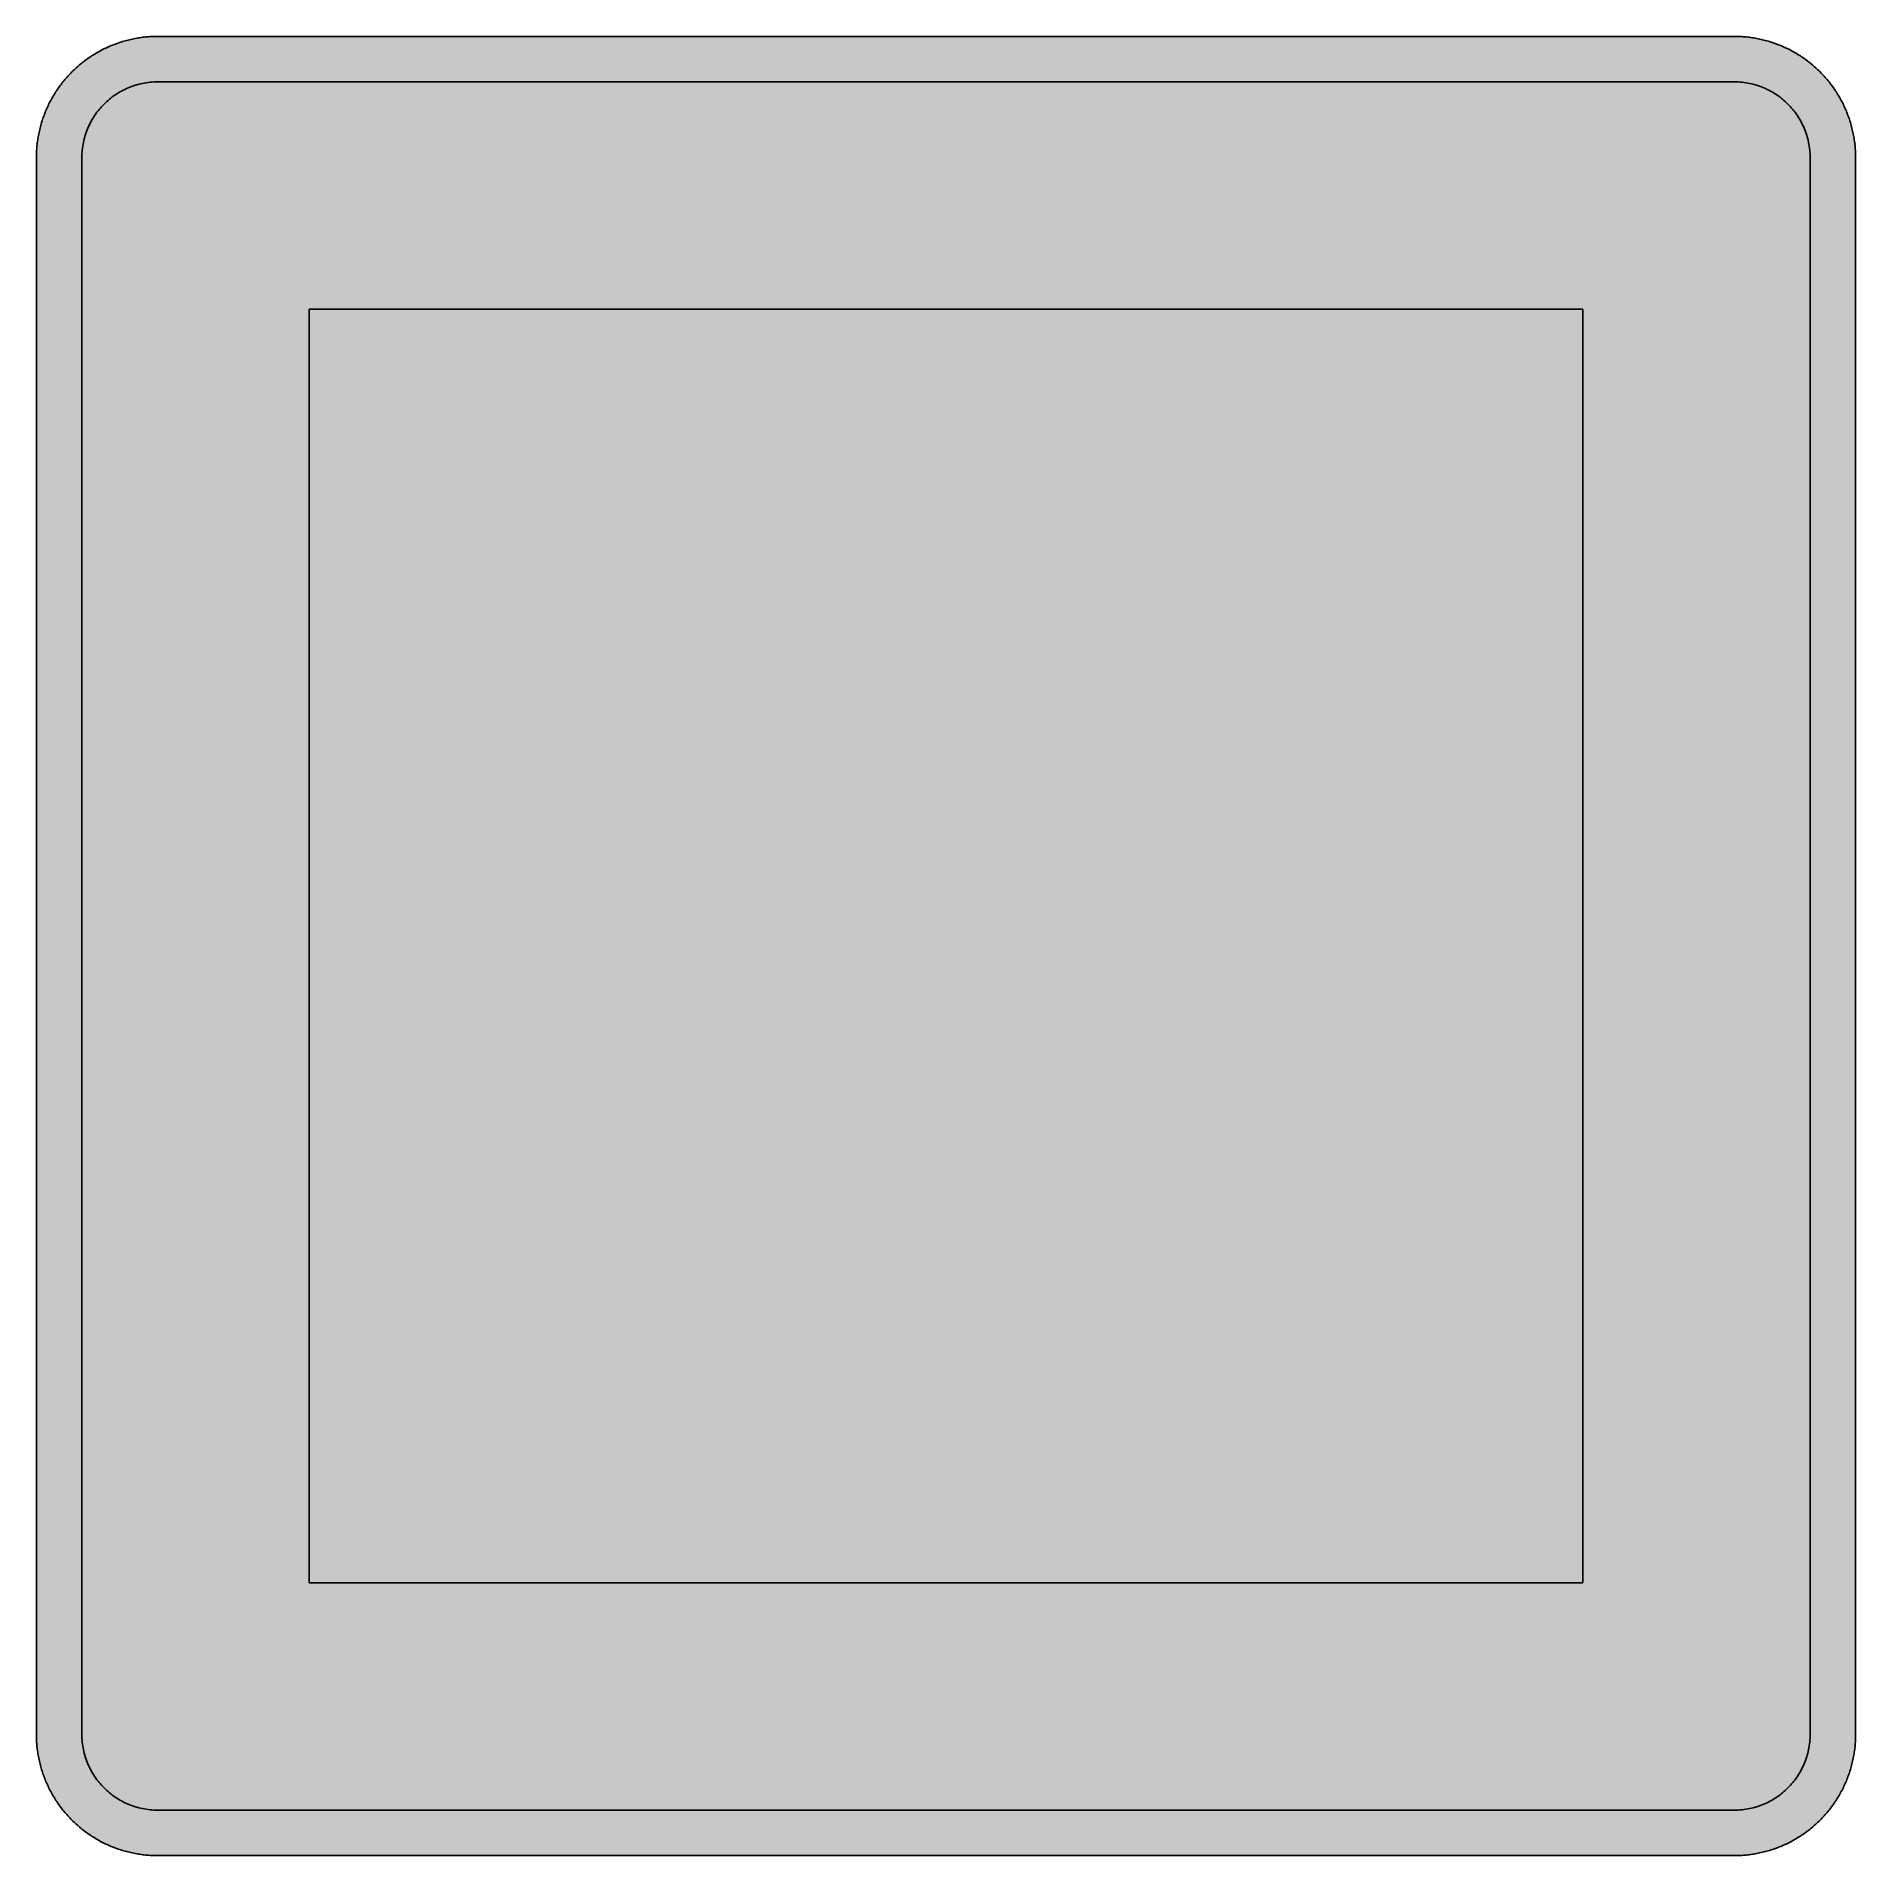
# Model space of a CAD drawing. Header units: millimetres. Extents: x 0 to 212, y 0 to 212.
import ezdxf

# ---------------------------------------------------------------- set-up
doc = ezdxf.new("R2010")
doc.units = ezdxf.units.MM

msp = doc.modelspace()

# ---------------------------------------------------------------- hatches: boundary and pattern name
for color, points in [(254, [(14.1633, 0.0536), (13.9878, 0.0533), (13.8125, 0.0559), (13.6373, 0.061), (13.462, 0.0686), (13.2893, 0.0787), (13.114, 0.0914), (12.9413, 0.1041), (12.7686, 0.1219), (12.5959, 0.1397), (12.4231, 0.16), (12.2504, 0.1829), (12.0777, 0.2057), (11.9075, 0.2337), (11.7373, 0.2616), (11.5672, 0.2921), (11.397, 0.3251), (11.2268, 0.3607), (11.0592, 0.3988), (10.8915, 0.4369), (10.7239, 0.4775), (10.5562, 0.5207), (10.3886, 0.5664), (10.2235, 0.6121), (10.0584, 0.6629), (9.8933, 0.7137), (9.7307, 0.7671), (9.5682, 0.8204), (9.4056, 0.8788), (9.2431, 0.9373), (9.083, 0.9982), (8.923, 1.0617), (8.763, 1.1252), (8.6055, 1.1938), (8.4455, 1.2624), (8.2906, 1.331), (8.1331, 1.4046), (7.9781, 1.4783), (7.8232, 1.5545), (7.6708, 1.6332), (7.5184, 1.7145), (7.366, 1.7958), (7.2161, 1.8796), (7.0663, 1.966), (6.919, 2.0523), (6.7716, 2.1438), (6.6243, 2.2352), (6.4795, 2.3266), (6.3348, 2.4232), (6.19, 2.5197), (6.0477, 2.6187), (5.908, 2.7178), (5.7683, 2.8194), (5.6286, 2.9235), (5.4915, 3.0302), (5.3543, 3.1369), (5.2197, 3.2461), (5.0851, 3.3579), (4.953, 3.4722), (4.8209, 3.5865), (4.6914, 3.7033), (4.5644, 3.8202), (4.4348, 3.9395), (4.3104, 4.0615), (4.1859, 4.1859), (4.0615, 4.3104), (3.9395, 4.4348), (3.8202, 4.5618), (3.7033, 4.6914), (3.5865, 4.8209), (3.4722, 4.953), (3.3579, 5.0851), (3.2487, 5.2197), (3.1369, 5.3543), (3.0302, 5.4915), (2.9235, 5.6286), (2.8194, 5.7683), (2.7178, 5.908), (2.6187, 6.0477), (2.5197, 6.19), (2.4232, 6.3348), (2.3266, 6.477), (2.2352, 6.6243), (2.1438, 6.7691), (2.0523, 6.9164), (1.966, 7.0663), (1.8796, 7.2161), (1.7958, 7.366), (1.7145, 7.5184), (1.6332, 7.6708), (1.5545, 7.8232), (1.4783, 7.9781), (1.4046, 8.1331), (1.331, 8.2906), (1.2598, 8.4455), (1.1913, 8.603), (1.1252, 8.763), (1.0592, 8.923), (0.9982, 9.083), (0.9373, 9.2431), (0.8763, 9.4056), (0.8204, 9.5682), (0.7645, 9.7307), (0.7112, 9.8933), (0.6604, 10.0584), (0.6121, 10.2235), (0.5639, 10.3911), (0.5207, 10.5562), (0.4775, 10.7239), (0.4343, 10.8915), (0.3962, 11.0592), (0.3607, 11.2268), (0.3251, 11.397), (0.2921, 11.5672), (0.2616, 11.7373), (0.2311, 11.9075), (0.2057, 12.0802), (0.1803, 12.2504), (0.1575, 12.4231), (0.1372, 12.5959), (0.1194, 12.7686), (0.1041, 12.9413), (0.0889, 13.1166), (0.0787, 13.2893), (0.0686, 13.4645), (0.061, 13.6373), (0.0559, 13.8125), (0.0508, 13.9878), (0.0508, 14.163), (0.0522, 197.6092), (0.0508, 197.7822), (0.0559, 197.9574), (0.061, 198.1327), (0.0686, 198.308), (0.0787, 198.4807), (0.0889, 198.6559), (0.1041, 198.8287), (0.1194, 199.0014), (0.1372, 199.1741), (0.1575, 199.3468), (0.1803, 199.5195), (0.2057, 199.6923), (0.2311, 199.8624), (0.2616, 200.0326), (0.2921, 200.2028), (0.3251, 200.373), (0.3607, 200.5432), (0.3962, 200.7108), (0.4343, 200.8784), (0.4775, 201.0461), (0.5207, 201.2137), (0.5639, 201.3814), (0.6121, 201.5465), (0.6604, 201.7116), (0.7112, 201.8767), (0.7645, 202.0392), (0.8204, 202.2018), (0.8763, 202.3643), (0.9373, 202.5269), (0.9982, 202.6869), (1.0592, 202.8469), (1.1252, 203.007), (1.1913, 203.1644), (1.2598, 203.3245), (1.331, 203.4794), (1.4046, 203.6369), (1.4783, 203.7918), (1.5545, 203.9468), (1.6332, 204.0992), (1.7145, 204.2516), (1.7958, 204.404), (1.8796, 204.5538), (1.966, 204.7037), (2.0523, 204.851), (2.1438, 204.9983), (2.2352, 205.1456), (2.3266, 205.2904), (2.4232, 205.4352), (2.5197, 205.58), (2.6187, 205.7222), (2.7178, 205.8619), (2.8194, 206.0016), (2.9235, 206.1413), (3.0302, 206.2785), (3.1369, 206.4156), (3.2487, 206.5503), (3.3579, 206.6849), (3.4722, 206.817), (3.5865, 206.949), (3.7033, 207.0786), (3.8202, 207.2056), (3.9395, 207.3351), (4.0615, 207.4596), (4.1859, 207.584), (4.3104, 207.7085), (4.4348, 207.8304), (4.5644, 207.9498), (4.6914, 208.0666), (4.8209, 208.1835), (4.953, 208.2978), (5.0851, 208.4121), (5.2197, 208.5213), (5.3543, 208.6331), (5.4915, 208.7397), (5.6286, 208.8464), (5.7683, 208.9506), (5.908, 209.0522), (6.0477, 209.1512), (6.19, 209.2503), (6.3348, 209.3468), (6.4795, 209.4433), (6.6243, 209.5348), (6.7716, 209.6262), (6.919, 209.7176), (7.0663, 209.804), (7.2161, 209.8904), (7.366, 209.9742), (7.5184, 210.0555), (7.6708, 210.1367), (7.8232, 210.2155), (7.9781, 210.2917), (8.1331, 210.3653), (8.2906, 210.439), (8.4455, 210.5101), (8.6055, 210.5787), (8.763, 210.6447), (8.923, 210.7108), (9.083, 210.7717), (9.2431, 210.8327), (9.4056, 210.8937), (9.5682, 210.9495), (9.7307, 211.0054), (9.8933, 211.0588), (10.0584, 211.1096), (10.2235, 211.1578), (10.3886, 211.2061), (10.5562, 211.2493), (10.7239, 211.2924), (10.8915, 211.3356), (11.0592, 211.3737), (11.2268, 211.4093), (11.397, 211.4448), (11.5672, 211.4779), (11.7373, 211.5083), (11.9075, 211.5388), (12.0777, 211.5642), (12.2504, 211.5896), (12.4231, 211.6125), (12.5959, 211.6328), (12.7686, 211.6506), (12.9413, 211.6658), (13.114, 211.6811), (13.2893, 211.6912), (13.462, 211.7014), (13.6373, 211.709), (13.8125, 211.7141), (13.9878, 211.7192), (14.163, 211.7192), (197.6078, 211.7203), (197.7822, 211.7192), (197.9574, 211.7141), (198.1327, 211.709), (198.3054, 211.7014), (198.4807, 211.6912), (198.6534, 211.6811), (198.8287, 211.6658), (199.0014, 211.6506), (199.1741, 211.6328), (199.3468, 211.6125), (199.5195, 211.5896), (199.6897, 211.5642), (199.8624, 211.5388), (200.0326, 211.5083), (200.2028, 211.4779), (200.373, 211.4448), (200.5432, 211.4093), (200.7108, 211.3737), (200.8784, 211.3356), (201.0461, 211.2924), (201.2137, 211.2493), (201.3788, 211.2061), (201.5465, 211.1578), (201.7116, 211.1096), (201.8767, 211.0588), (202.0392, 211.0054), (202.2018, 210.9495), (202.3643, 210.8937), (202.5269, 210.8327), (202.6869, 210.7717), (202.8469, 210.7108), (203.007, 210.6447), (203.167, 210.5787), (203.3245, 210.5101), (203.4794, 210.439), (203.6369, 210.3653), (203.7918, 210.2917), (203.9468, 210.2155), (204.0992, 210.1367), (204.2516, 210.0555), (204.404, 209.9742), (204.5538, 209.8904), (204.7037, 209.804), (204.8535, 209.7176), (205.0009, 209.6262), (205.1456, 209.5348), (205.293, 209.4433), (205.4352, 209.3468), (205.58, 209.2503), (205.7222, 209.1512), (205.8619, 209.0522), (206.0016, 208.9506), (206.1413, 208.8464), (206.2785, 208.7397), (206.4156, 208.6331), (206.5503, 208.5213), (206.6849, 208.4121), (206.817, 208.2978), (206.949, 208.1835), (207.0786, 208.0666), (207.2081, 207.9498), (207.3351, 207.8304), (207.4596, 207.7085), (207.584, 207.584), (207.7085, 207.4596), (207.8304, 207.3351), (207.9498, 207.2056), (208.0666, 207.0786), (208.1835, 206.949), (208.2978, 206.817), (208.4121, 206.6849), (208.5238, 206.5503), (208.6331, 206.4156), (208.7397, 206.2785), (208.8464, 206.1413), (208.9506, 206.0016), (209.0522, 205.8619), (209.1512, 205.7222), (209.2503, 205.58), (209.3468, 205.4352), (209.4433, 205.2904), (209.5348, 205.1456), (209.6262, 204.9983), (209.7176, 204.851), (209.804, 204.7037), (209.8904, 204.5538), (209.9742, 204.404), (210.0555, 204.2516), (210.1367, 204.0992), (210.2155, 203.9468), (210.2917, 203.7918), (210.3653, 203.6369), (210.439, 203.4794), (210.5076, 203.3245), (210.5762, 203.1644), (210.6447, 203.007), (210.7082, 202.8469), (210.7717, 202.6869), (210.8327, 202.5269), (210.8911, 202.3643), (210.9495, 202.2018), (211.0029, 202.0392), (211.0562, 201.8767), (211.107, 201.7116), (211.1578, 201.5465), (211.2035, 201.3814), (211.2493, 201.2137), (211.2924, 201.0461), (211.3331, 200.8784), (211.3712, 200.7108), (211.4093, 200.5432), (211.4448, 200.373), (211.4779, 200.2028), (211.5083, 200.0326), (211.5363, 199.8624), (211.5642, 199.6923), (211.5871, 199.5195), (211.6099, 199.3468), (211.6303, 199.1741), (211.648, 199.0014), (211.6658, 198.8287), (211.6785, 198.6559), (211.6912, 198.4807), (211.7014, 198.308), (211.709, 198.1327), (211.7141, 197.9574), (211.7166, 197.7822), (211.7166, 197.6069), (211.7189, 14.1647), (211.7166, 13.9878), (211.7141, 13.8125), (211.709, 13.6373), (211.7014, 13.4645), (211.6912, 13.2893), (211.6785, 13.1166), (211.6658, 12.9413), (211.648, 12.7686), (211.6303, 12.5959), (211.6099, 12.4231), (211.5871, 12.2504), (211.5642, 12.0802), (211.5363, 11.9075), (211.5083, 11.7373), (211.4779, 11.5672), (211.4448, 11.397), (211.4093, 11.2268), (211.3712, 11.0592), (211.3331, 10.8915), (211.2924, 10.7239), (211.2493, 10.5562), (211.2035, 10.3911), (211.1578, 10.2235), (211.107, 10.0584), (211.0562, 9.8933), (211.0029, 9.7307), (210.9495, 9.5682), (210.8911, 9.4056), (210.8327, 9.2431), (210.7717, 9.083), (210.7082, 8.923), (210.6447, 8.763), (210.5762, 8.603), (210.5076, 8.4455), (210.439, 8.2906), (210.3653, 8.1331), (210.2917, 7.9781), (210.2155, 7.8232), (210.1367, 7.6708), (210.0555, 7.5184), (209.9742, 7.366), (209.8904, 7.2161), (209.804, 7.0663), (209.7176, 6.9164), (209.6262, 6.7691), (209.5348, 6.6243), (209.4433, 6.477), (209.3468, 6.3348), (209.2503, 6.19), (209.1512, 6.0477), (209.0522, 5.908), (208.9506, 5.7683), (208.8464, 5.6286), (208.7397, 5.4915), (208.6331, 5.3543), (208.5238, 5.2197), (208.4121, 5.0851), (208.2978, 4.953), (208.1835, 4.8209), (208.0666, 4.6914), (207.9498, 4.5618), (207.8304, 4.4348), (207.7085, 4.3104), (207.584, 4.1859), (207.4596, 4.0615), (207.3351, 3.9395), (207.2081, 3.8202), (207.0786, 3.7033), (206.949, 3.5865), (206.817, 3.4722), (206.6849, 3.3579), (206.5503, 3.2461), (206.4156, 3.1369), (206.2785, 3.0302), (206.1413, 2.9235), (206.0016, 2.8194), (205.8619, 2.7178), (205.7222, 2.6187), (205.58, 2.5197), (205.4352, 2.4232), (205.293, 2.3266), (205.1456, 2.2352), (205.0009, 2.1438), (204.8535, 2.0523), (204.7037, 1.966), (204.5538, 1.8796), (204.404, 1.7958), (204.2516, 1.7145), (204.0992, 1.6332), (203.9468, 1.5545), (203.7918, 1.4783), (203.6369, 1.4046), (203.4794, 1.331), (203.3245, 1.2624), (203.167, 1.1938), (203.007, 1.1252), (202.8469, 1.0617), (202.6869, 0.9982), (202.5269, 0.9373), (202.3643, 0.8788), (202.2018, 0.8204), (202.0392, 0.7671), (201.8767, 0.7137), (201.7116, 0.6629), (201.5465, 0.6121), (201.3788, 0.5664), (201.2137, 0.5207), (201.0461, 0.4775), (200.8784, 0.4369), (200.7108, 0.3988), (200.5432, 0.3607), (200.373, 0.3251), (200.2028, 0.2921), (200.0326, 0.2616), (199.8624, 0.2337), (199.6897, 0.2057), (199.5195, 0.1829), (199.3468, 0.16), (199.1741, 0.1397), (199.0014, 0.1219), (198.8287, 0.1041), (198.6534, 0.0914), (198.4807, 0.0787), (198.3054, 0.0686), (198.1327, 0.061), (197.9574, 0.0559), (197.7822, 0.0533), (197.6069, 0.0533)]), (144, [(14.1633, 5.3453), (13.9344, 5.3467), (13.7084, 5.3543), (13.4849, 5.3696), (13.2613, 5.3899), (13.0378, 5.4153), (12.8194, 5.4458), (12.6009, 5.4813), (12.385, 5.522), (12.1717, 5.5702), (11.9583, 5.621), (11.7475, 5.6794), (11.5392, 5.7404), (11.3335, 5.8064), (11.1303, 5.8801), (10.9296, 5.9563), (10.729, 6.0376), (10.5334, 6.1239), (10.3378, 6.2128), (10.1473, 6.3094), (9.9593, 6.4084), (9.7714, 6.5126), (9.5885, 6.6218), (9.4082, 6.7335), (9.2304, 6.8504), (9.0576, 6.9698), (8.8849, 7.0968), (8.7173, 7.2238), (8.5522, 7.3584), (8.3896, 7.4955), (8.2321, 7.6352), (8.0772, 7.78), (7.9273, 7.9273), (7.7775, 8.0772), (7.6352, 8.2321), (7.493, 8.3922), (7.3558, 8.5522), (7.2238, 8.7173), (7.0942, 8.8875), (6.9698, 9.0576), (6.8504, 9.2329), (6.7335, 9.4107), (6.6192, 9.591), (6.5126, 9.7739), (6.4084, 9.9593), (6.3068, 10.1473), (6.2128, 10.3403), (6.1214, 10.5334), (6.035, 10.7315), (5.9538, 10.9296), (5.8776, 11.1303), (5.8064, 11.3335), (5.7404, 11.5418), (5.6769, 11.75), (5.621, 11.9583), (5.5677, 12.1717), (5.522, 12.385), (5.4813, 12.6009), (5.4432, 12.8194), (5.4127, 13.0404), (5.3873, 13.2613), (5.3696, 13.4849), (5.3543, 13.7084), (5.3467, 13.937), (5.3416, 14.163), (5.3439, 197.6092), (5.3467, 197.8355), (5.3543, 198.0616), (5.3696, 198.2851), (5.3873, 198.5086), (5.4127, 198.7321), (5.4432, 198.9506), (5.4813, 199.169), (5.522, 199.3849), (5.5677, 199.5983), (5.621, 199.8116), (5.6769, 200.0225), (5.7404, 200.2307), (5.8064, 200.4365), (5.8776, 200.6397), (5.9538, 200.8403), (6.035, 201.041), (6.1214, 201.2366), (6.2128, 201.4322), (6.3068, 201.6227), (6.4084, 201.8106), (6.5126, 201.9986), (6.6192, 202.1815), (6.7335, 202.3618), (6.8504, 202.5396), (6.9698, 202.7123), (7.0942, 202.885), (7.2238, 203.0527), (7.3558, 203.2178), (7.493, 203.3803), (7.6352, 203.5378), (7.7775, 203.6928), (7.9273, 203.8426), (8.0772, 203.9925), (8.2321, 204.1347), (8.3896, 204.277), (8.5522, 204.4141), (8.7173, 204.5462), (8.8849, 204.6757), (9.0576, 204.8002), (9.2304, 204.9196), (9.4082, 205.0364), (9.5885, 205.1507), (9.7714, 205.2574), (9.9593, 205.3615), (10.1473, 205.4631), (10.3378, 205.5571), (10.5334, 205.6486), (10.729, 205.7349), (10.9296, 205.8162), (11.1303, 205.8924), (11.3335, 205.9635), (11.5392, 206.0296), (11.7475, 206.0931), (11.9583, 206.1489), (12.1717, 206.2023), (12.385, 206.248), (12.6009, 206.2886), (12.8194, 206.3267), (13.0378, 206.3572), (13.2613, 206.3826), (13.4849, 206.4004), (13.7084, 206.4156), (13.9344, 206.4233), (14.163, 206.4283), (197.6078, 206.4286), (197.833, 206.4233), (198.0616, 206.4156), (198.2851, 206.4004), (198.5086, 206.3826), (198.7296, 206.3572), (198.9506, 206.3267), (199.169, 206.2886), (199.3849, 206.248), (199.5983, 206.2023), (199.8116, 206.1489), (200.0199, 206.0931), (200.2282, 206.0296), (200.4365, 205.9635), (200.6397, 205.8924), (200.8403, 205.8162), (201.0385, 205.7349), (201.2366, 205.6486), (201.4296, 205.5571), (201.6227, 205.4631), (201.8106, 205.3615), (201.996, 205.2574), (202.1789, 205.1507), (202.3593, 205.0364), (202.5371, 204.9196), (202.7123, 204.8002), (202.8825, 204.6757), (203.0527, 204.5462), (203.2178, 204.4141), (203.3778, 204.277), (203.5378, 204.1347), (203.6928, 203.9925), (203.8426, 203.8426), (203.9899, 203.6928), (204.1347, 203.5378), (204.2744, 203.3803), (204.4116, 203.2178), (204.5462, 203.0527), (204.6732, 202.885), (204.8002, 202.7123), (204.9196, 202.5396), (205.0364, 202.3618), (205.1482, 202.1815), (205.2574, 201.9986), (205.3615, 201.8106), (205.4606, 201.6227), (205.5571, 201.4322), (205.646, 201.2366), (205.7324, 201.041), (205.8137, 200.8403), (205.8899, 200.6397), (205.9635, 200.4365), (206.0296, 200.2307), (206.0905, 200.0225), (206.1489, 199.8116), (206.1997, 199.5983), (206.248, 199.3849), (206.2886, 199.169), (206.3242, 198.9506), (206.3547, 198.7321), (206.3801, 198.5086), (206.4004, 198.2851), (206.4156, 198.0616), (206.4233, 197.8355), (206.4258, 197.6069), (206.4272, 14.1647), (206.4233, 13.937), (206.4156, 13.7084), (206.4004, 13.4849), (206.3801, 13.2613), (206.3547, 13.0404), (206.3242, 12.8194), (206.2886, 12.6009), (206.248, 12.385), (206.1997, 12.1717), (206.1489, 11.9583), (206.0905, 11.75), (206.0296, 11.5418), (205.9635, 11.3335), (205.8899, 11.1303), (205.8137, 10.9296), (205.7324, 10.7315), (205.646, 10.5334), (205.5571, 10.3403), (205.4606, 10.1473), (205.3615, 9.9593), (205.2574, 9.7739), (205.1482, 9.591), (205.0364, 9.4107), (204.9196, 9.2329), (204.8002, 9.0576), (204.6732, 8.8875), (204.5462, 8.7173), (204.4116, 8.5522), (204.2744, 8.3922), (204.1347, 8.2321), (203.9899, 8.0772), (203.8426, 7.9273), (203.6928, 7.78), (203.5378, 7.6352), (203.3778, 7.4955), (203.2178, 7.3584), (203.0527, 7.2238), (202.8825, 7.0968), (202.7123, 6.9698), (202.5371, 6.8504), (202.3593, 6.7335), (202.1789, 6.6218), (201.996, 6.5126), (201.8106, 6.4084), (201.6227, 6.3094), (201.4296, 6.2128), (201.2366, 6.1239), (201.0385, 6.0376), (200.8403, 5.9563), (200.6397, 5.8801), (200.4365, 5.8064), (200.2282, 5.7404), (200.0199, 5.6794), (199.8116, 5.621), (199.5983, 5.5702), (199.3849, 5.522), (199.169, 5.4813), (198.9506, 5.4458), (198.7296, 5.4153), (198.5086, 5.3899), (198.2851, 5.3696), (198.0616, 5.3543), (197.833, 5.3467), (197.6069, 5.3442)]), (254, [(31.8022, 179.9703), (179.9689, 179.9703), (179.9689, 31.8036), (31.8022, 31.8036)])]:
    msp.add_hatch(color=color).paths.add_polyline_path(points)
h = msp.add_hatch(color=59)
h.paths.add_polyline_path([(67.7855, 112.2369), (67.7855, 115.4119), (72.548, 115.4119), (103.9703, 161.8601), (100.0813, 167.6079), (102.7105, 169.387), (105.8855, 164.6932), (109.0605, 169.387), (111.6912, 167.6079), (107.8025, 161.8601), (139.223, 115.4119), (143.9855, 115.4119), (143.9855, 112.2369)])
h.paths.add_polyline_path([(91.598, 115.4119), (105.8855, 136.5317), (120.173, 115.4119)], flags=16)
h = msp.add_hatch(color=59)
h.paths.add_polyline_path([(57.7314, 49.7953), (102.1814, 49.7953), (102.1842, 50.0329), (102.1918, 50.2717), (102.2071, 50.5054), (102.2274, 50.7416), (102.2553, 50.9727), (102.2858, 51.2039), (102.3239, 51.4325), (102.3671, 51.6611), (102.4179, 51.8846), (102.4712, 52.1081), (102.5322, 52.3291), (102.5957, 52.5475), (102.6668, 52.7634), (102.743, 52.9768), (102.8217, 53.1901), (102.9081, 53.3984), (102.997, 53.6042), (103.0935, 53.8074), (103.1926, 54.0106), (103.2967, 54.2087), (103.4059, 54.4043), (103.5202, 54.5948), (103.6396, 54.7853), (103.7615, 54.9707), (103.8885, 55.1536), (104.0206, 55.3339), (104.1552, 55.5117), (104.2949, 55.6844), (104.4397, 55.8546), (104.587, 56.0197), (104.7369, 56.1823), (104.8918, 56.3423), (105.0519, 56.4972), (105.2144, 56.6496), (105.3795, 56.7969), (105.5497, 56.9392), (105.7224, 57.0789), (105.9002, 57.2135), (106.0806, 57.3456), (106.2634, 57.4726), (106.4489, 57.5945), (106.6394, 57.7139), (106.8324, 57.8282), (107.0254, 57.9374), (107.2261, 58.0415), (107.4268, 58.1406), (107.63, 58.2371), (107.8357, 58.326), (108.044, 58.4124), (108.2573, 58.4937), (108.4707, 58.5673), (108.6866, 58.6384), (108.905, 58.7019), (109.126, 58.7629), (109.3495, 58.8162), (109.5756, 58.867), (109.8017, 58.9102), (110.0303, 58.9483), (110.2614, 58.9788), (110.4925, 59.0067), (110.7288, 59.0271), (110.965, 59.0423), (111.2012, 59.0525), (111.44, 59.055), (111.6787, 59.0525), (111.9175, 59.0423), (112.1537, 59.0271), (112.3874, 59.0067), (112.6211, 58.9788), (112.8522, 58.9483), (113.0808, 58.9102), (113.3069, 58.867), (113.5329, 58.8162), (113.7539, 58.7629), (113.9749, 58.7019), (114.1959, 58.6384), (114.4118, 58.5673), (114.6251, 58.4937), (114.8359, 58.4124), (115.0442, 58.326), (115.2525, 58.2371), (115.4557, 58.1406), (115.6564, 58.0415), (115.8545, 57.9374), (116.0501, 57.8282), (116.2431, 57.7139), (116.4311, 57.5945), (116.619, 57.4726), (116.8019, 57.3456), (116.9822, 57.2135), (117.1575, 57.0789), (117.3302, 56.9392), (117.5004, 56.7969), (117.668, 56.6496), (117.8306, 56.4972), (117.9881, 56.3423), (118.143, 56.1823), (118.2954, 56.0197), (118.4427, 55.8546), (118.5875, 55.6844), (118.7272, 55.5117), (118.8618, 55.3339), (118.9939, 55.1536), (119.1184, 54.9707), (119.2428, 54.7853), (119.3597, 54.5948), (119.474, 54.4043), (119.5832, 54.2087), (119.6873, 54.0106), (119.7889, 53.8074), (119.8829, 53.6042), (119.9744, 53.3984), (120.0582, 53.1901), (120.1395, 52.9768), (120.2157, 52.7634), (120.2842, 52.5475), (120.3503, 52.3291), (120.4087, 52.1081), (120.4646, 51.8846), (120.5128, 51.6611), (120.556, 51.4325), (120.5941, 51.2039), (120.6271, 50.9727), (120.6525, 50.7416), (120.6729, 50.5054), (120.6881, 50.2717), (120.6983, 50.0329), (120.7008, 49.7942), (144.7793, 49.7953), (144.8206, 49.7942), (144.8613, 49.7967), (144.9045, 49.7992), (144.9451, 49.8018), (144.9857, 49.8069), (145.0289, 49.8119), (145.0696, 49.817), (145.1102, 49.8246), (145.1483, 49.8323), (145.1889, 49.8399), (145.2296, 49.85), (145.2677, 49.8602), (145.3058, 49.8704), (145.3464, 49.8831), (145.3845, 49.8958), (145.4226, 49.9085), (145.4607, 49.9237), (145.4963, 49.9389), (145.5344, 49.9542), (145.5699, 49.972), (145.6055, 49.9897), (145.6411, 50.0075), (145.6766, 50.0253), (145.7122, 50.0456), (145.7452, 50.0659), (145.7782, 50.0863), (145.8112, 50.1091), (145.8443, 50.132), (145.8773, 50.1548), (145.9103, 50.1777), (145.9408, 50.2031), (145.9713, 50.2285), (146.0017, 50.2539), (146.0297, 50.2818), (146.0602, 50.3072), (146.0881, 50.3352), (146.116, 50.3631), (146.144, 50.3936), (146.1694, 50.4215), (146.1948, 50.452), (146.2202, 50.4825), (146.2456, 50.5155), (146.271, 50.546), (146.2938, 50.579), (146.3167, 50.612), (146.337, 50.6451), (146.3599, 50.6806), (146.3802, 50.7136), (146.4005, 50.7492), (146.4183, 50.7848), (146.4361, 50.8203), (146.4539, 50.8559), (146.4716, 50.894), (146.4869, 50.9321), (146.5021, 50.9702), (146.5174, 51.0083), (146.5301, 51.0464), (146.5428, 51.0845), (146.5555, 51.1251), (146.5656, 51.1632), (146.5783, 51.2039), (146.5859, 51.2445), (146.5961, 51.2851), (146.6037, 51.3283), (150.308, 72.6278), (150.3096, 72.6364), (150.3096, 72.6465), (150.3121, 72.6567), (150.3147, 72.6669), (150.3147, 72.6745), (150.3172, 72.6846), (150.3172, 72.6948), (150.3197, 72.705), (150.3197, 72.7151), (150.3223, 72.7253), (150.3223, 72.7354), (150.3248, 72.7456), (150.3248, 72.7558), (150.3248, 72.7659), (150.3274, 72.7735), (150.3274, 72.7837), (150.3274, 72.7939), (150.3299, 72.804), (150.3299, 72.8142), (150.3299, 72.8243), (150.3324, 72.8345), (150.3324, 72.8447), (150.3324, 72.8548), (150.3324, 72.865), (150.3324, 72.8751), (150.3324, 72.8853), (150.3324, 72.8955), (150.335, 72.9056), (150.335, 72.9158), (150.335, 72.9259), (150.335, 72.9361), (150.335, 72.9463), (150.335, 72.9539), (150.335, 72.964), (150.335, 72.9742), (150.335, 72.9844), (150.3324, 72.9945), (150.3324, 73.0047), (150.3324, 73.0148), (150.3324, 73.025), (150.3324, 73.0352), (150.3324, 73.0453), (150.3324, 73.0555), (150.3299, 73.0631), (150.3299, 73.0733), (150.3299, 73.0834), (150.3274, 73.0936), (150.3274, 73.1037), (150.3274, 73.1139), (150.3248, 73.1241), (150.3248, 73.1342), (150.3248, 73.1444), (150.3223, 73.1545), (150.3223, 73.1622), (150.3197, 73.1723), (150.3197, 73.1825), (150.3172, 73.1926), (150.3172, 73.2028), (150.3147, 73.213), (150.3147, 73.2231), (150.3121, 73.2333), (150.3096, 73.2434), (150.3096, 73.2511), (150.307, 73.2612), (146.6039, 94.5621), (146.5961, 94.6023), (146.5859, 94.6429), (146.5783, 94.6836), (146.5656, 94.7242), (146.5555, 94.7649), (146.5428, 94.803), (146.5301, 94.8436), (146.5174, 94.8817), (146.5021, 94.9198), (146.4869, 94.9579), (146.4716, 94.996), (146.4539, 95.0316), (146.4361, 95.0697), (146.4183, 95.1052), (146.4005, 95.1408), (146.3802, 95.1763), (146.3599, 95.2094), (146.337, 95.2449), (146.3167, 95.2779), (146.2938, 95.311), (146.271, 95.3414), (146.2456, 95.3745), (146.2202, 95.4049), (146.1948, 95.4354), (146.1694, 95.4659), (146.144, 95.4964), (146.116, 95.5243), (146.0881, 95.5548), (146.0602, 95.5827), (146.0297, 95.6081), (146.0017, 95.6361), (145.9713, 95.6615), (145.9408, 95.6869), (145.9103, 95.7123), (145.8773, 95.7351), (145.8443, 95.758), (145.8112, 95.7809), (145.7782, 95.8037), (145.7452, 95.824), (145.7122, 95.8444), (145.6766, 95.8647), (145.6411, 95.8825), (145.6055, 95.9002), (145.5699, 95.918), (145.5344, 95.9358), (145.4963, 95.951), (145.4607, 95.9663), (145.4226, 95.9815), (145.3845, 95.9942), (145.3464, 96.0069), (145.3058, 96.0196), (145.2677, 96.0298), (145.2296, 96.0399), (145.1889, 96.0501), (145.1483, 96.0577), (145.1102, 96.0653), (145.0696, 96.073), (145.0289, 96.0806), (144.9857, 96.0857), (144.9451, 96.0882), (144.9045, 96.0907), (144.8613, 96.0933), (144.8206, 96.0958), (144.7775, 96.0958), (74.4001, 96.0974), (74.356, 96.0958), (74.3153, 96.0933), (74.2721, 96.0907), (74.2315, 96.0882), (74.1909, 96.0857), (74.1502, 96.0806), (74.1096, 96.073), (74.0689, 96.0653), (74.0283, 96.0577), (73.9877, 96.0501), (73.9496, 96.0399), (73.9089, 96.0298), (73.8708, 96.0196), (73.8327, 96.0069), (73.7946, 95.9942), (73.7565, 95.9815), (73.7184, 95.9663), (73.6803, 95.951), (73.6448, 95.9358), (73.6092, 95.918), (73.5711, 95.9002), (73.5355, 95.8825), (73.5025, 95.8647), (73.467, 95.8444), (73.4339, 95.824), (73.3984, 95.8037), (73.3654, 95.7809), (73.3323, 95.758), (73.3019, 95.7351), (73.2688, 95.7123), (73.2384, 95.6869), (73.2079, 95.6615), (73.1774, 95.6361), (73.1469, 95.6081), (73.119, 95.5827), (73.091, 95.5548), (73.0631, 95.5243), (73.0352, 95.4964), (73.0072, 95.4659), (72.9818, 95.4354), (72.9564, 95.4049), (72.9336, 95.3745), (72.9082, 95.3414), (72.8853, 95.311), (72.8624, 95.2779), (72.8396, 95.2449), (72.8193, 95.2094), (72.7989, 95.1763), (72.7786, 95.1408), (72.7583, 95.1052), (72.7405, 95.0697), (72.7227, 95.0316), (72.7075, 94.996), (72.6897, 94.9579), (72.6745, 94.9198), (72.6592, 94.8817), (72.6465, 94.8436), (72.6338, 94.803), (72.6211, 94.7649), (72.611, 94.7242), (72.6008, 94.6836), (72.5907, 94.6429), (72.583, 94.6023), (72.5754, 94.5617), (68.8717, 73.2631), (68.8696, 73.2511), (68.867, 73.2434), (68.8645, 73.2333), (68.8645, 73.2231), (68.8619, 73.213), (68.8619, 73.2028), (68.8594, 73.1926), (68.8594, 73.1825), (68.8569, 73.1723), (68.8569, 73.1622), (68.8543, 73.1545), (68.8543, 73.1444), (68.8518, 73.1342), (68.8518, 73.1241), (68.8518, 73.1139), (68.8492, 73.1037), (68.8492, 73.0936), (68.8492, 73.0834), (68.8467, 73.0733), (68.8467, 73.0631), (68.8467, 73.0555), (68.8467, 73.0453), (68.8442, 73.0352), (68.8442, 73.025), (68.8442, 73.0148), (68.8442, 73.0047), (68.8442, 72.9945), (68.8442, 72.9844), (68.8416, 72.9742), (68.8416, 72.964), (68.8416, 72.9539), (68.8416, 72.9463), (68.8416, 72.9336), (68.8416, 72.9234), (68.8442, 72.9107), (68.8442, 72.9005), (68.8442, 72.8904), (68.8442, 72.8777), (68.8442, 72.8675), (68.8442, 72.8574), (68.8442, 72.8447), (68.8467, 72.8345), (68.8467, 72.8243), (68.8467, 72.8116), (68.8492, 72.8015), (68.8492, 72.7913), (68.8492, 72.7786), (68.8518, 72.7685), (68.8518, 72.7583), (68.8543, 72.7481), (68.8543, 72.7354), (68.8569, 72.7253), (68.8569, 72.7151), (68.8594, 72.7024), (68.8594, 72.6923), (68.8619, 72.6821), (68.8645, 72.6719), (68.8645, 72.6592), (68.867, 72.6491), (68.8696, 72.6389), (68.8721, 72.6262), (68.8721, 72.6161), (68.8746, 72.6059), (68.8772, 72.5957), (72.548, 53.4994), (57.7314, 53.4994)])
edge = h.paths.add_edge_path(flags=16)
edge.add_line((118.8501, 49.7953), (118.8466, 49.9847))
edge.add_line((118.8466, 49.9847), (118.839, 50.1752))
edge.add_line((118.839, 50.1752), (118.8263, 50.3631))
edge.add_line((118.8263, 50.3631), (118.811, 50.5511))
edge.add_line((118.811, 50.5511), (118.7882, 50.7365))
edge.add_line((118.7882, 50.7365), (118.7628, 50.9219))
edge.add_line((118.7628, 50.9219), (118.7323, 51.1048))
edge.add_line((118.7323, 51.1048), (118.6993, 51.2877))
edge.add_line((118.6993, 51.2877), (118.6586, 51.468))
edge.add_line((118.6586, 51.468), (118.6155, 51.6458))
edge.add_line((118.6155, 51.6458), (118.5672, 51.8211))
edge.add_line((118.5672, 51.8211), (118.5164, 51.9963))
edge.add_line((118.5164, 51.9963), (118.4605, 52.1691))
edge.add_line((118.4605, 52.1691), (118.3996, 52.3418))
edge.add_line((118.3996, 52.3418), (118.3361, 52.5094))
edge.add_line((118.3361, 52.5094), (118.2675, 52.6771))
edge.add_line((118.2675, 52.6771), (118.1938, 52.8422))
edge.add_line((118.1938, 52.8422), (118.1176, 53.0047))
edge.add_line((118.1176, 53.0047), (118.0389, 53.1673))
edge.add_line((118.0389, 53.1673), (117.9551, 53.3248))
edge.add_line((117.9551, 53.3248), (117.8687, 53.4822))
edge.add_line((117.8687, 53.4822), (117.7773, 53.6346))
edge.add_line((117.7773, 53.6346), (117.6833, 53.787))
edge.add_line((117.6833, 53.787), (117.5842, 53.9369))
edge.add_line((117.5842, 53.9369), (117.4826, 54.0817))
edge.add_line((117.4826, 54.0817), (117.3785, 54.2265))
edge.add_line((117.3785, 54.2265), (117.2693, 54.3687))
edge.add_line((117.2693, 54.3687), (117.1575, 54.5059))
edge.add_line((117.1575, 54.5059), (117.0432, 54.643))
edge.add_line((117.0432, 54.643), (116.9238, 54.7751))
edge.add_line((116.9238, 54.7751), (116.8044, 54.9046))
edge.add_line((116.8044, 54.9046), (116.68, 55.0316))
edge.add_line((116.68, 55.0316), (116.553, 55.1561))
edge.add_line((116.553, 55.1561), (116.4234, 55.278))
edge.add_line((116.4234, 55.278), (116.2888, 55.3949))
edge.add_line((116.2888, 55.3949), (116.1542, 55.5117))
edge.add_line((116.1542, 55.5117), (116.0145, 55.6209))
edge.add_line((116.0145, 55.6209), (115.8748, 55.7301))
edge.add_line((115.8748, 55.7301), (115.73, 55.8343))
edge.add_line((115.73, 55.8343), (115.5827, 55.9359))
edge.add_line((115.5827, 55.9359), (115.4354, 56.0349))
edge.add_line((115.4354, 56.0349), (115.283, 56.1289))
edge.add_line((115.283, 56.1289), (115.128, 56.2204))
edge.add_line((115.128, 56.2204), (114.9731, 56.3093))
edge.add_line((114.9731, 56.3093), (114.8131, 56.3931))
edge.add_line((114.8131, 56.3931), (114.6531, 56.4718))
edge.add_line((114.6531, 56.4718), (114.4905, 56.548))
edge.add_line((114.4905, 56.548), (114.3254, 56.6191))
edge.add_line((114.3254, 56.6191), (114.1578, 56.6877))
edge.add_line((114.1578, 56.6877), (113.9876, 56.7538))
edge.add_line((113.9876, 56.7538), (113.8174, 56.8122))
edge.add_line((113.8174, 56.8122), (113.6447, 56.8681))
edge.add_line((113.6447, 56.8681), (113.4694, 56.9214))
edge.add_line((113.4694, 56.9214), (113.2916, 56.9697))
edge.add_line((113.2916, 56.9697), (113.1138, 57.0128))
edge.add_line((113.1138, 57.0128), (112.9335, 57.0509))
edge.add_line((112.9335, 57.0509), (112.7531, 57.0865))
edge.add_line((112.7531, 57.0865), (112.5703, 57.117))
edge.add_line((112.5703, 57.117), (112.3848, 57.1424))
edge.add_line((112.3848, 57.1424), (112.1994, 57.1652))
edge.add_line((112.1994, 57.1652), (112.0115, 57.1805))
edge.add_line((112.0115, 57.1805), (111.821, 57.1932))
edge.add_line((111.821, 57.1932), (111.633, 57.2008))
edge.add_line((111.633, 57.2008), (111.44, 57.2033))
edge.add_line((111.44, 57.2033), (111.2495, 57.2008))
edge.add_line((111.2495, 57.2008), (111.059, 57.1932))
edge.add_line((111.059, 57.1932), (110.871, 57.1805))
edge.add_line((110.871, 57.1805), (110.683, 57.1652))
edge.add_line((110.683, 57.1652), (110.4976, 57.1424))
edge.add_line((110.4976, 57.1424), (110.3122, 57.117))
edge.add_line((110.3122, 57.117), (110.1293, 57.0865))
edge.add_line((110.1293, 57.0865), (109.9464, 57.0509))
edge.add_line((109.9464, 57.0509), (109.7686, 57.0128))
edge.add_line((109.7686, 57.0128), (109.5883, 56.9697))
edge.add_line((109.5883, 56.9697), (109.413, 56.9214))
edge.add_line((109.413, 56.9214), (109.2378, 56.8681))
edge.add_line((109.2378, 56.8681), (109.0651, 56.8122))
edge.add_line((109.0651, 56.8122), (108.8923, 56.7538))
edge.add_line((108.8923, 56.7538), (108.7247, 56.6877))
edge.add_line((108.7247, 56.6877), (108.5571, 56.6191))
edge.add_line((108.5571, 56.6191), (108.392, 56.548))
edge.add_line((108.392, 56.548), (108.2294, 56.4718))
edge.add_line((108.2294, 56.4718), (108.0668, 56.3931))
edge.add_line((108.0668, 56.3931), (107.9094, 56.3093))
edge.add_line((107.9094, 56.3093), (107.7519, 56.2204))
edge.add_line((107.7519, 56.2204), (107.5995, 56.1289))
edge.add_line((107.5995, 56.1289), (107.4471, 56.0349))
edge.add_line((107.4471, 56.0349), (107.2998, 55.9359))
edge.add_line((107.2998, 55.9359), (107.1524, 55.8343))
edge.add_line((107.1524, 55.8343), (107.0077, 55.7301))
edge.add_line((107.0077, 55.7301), (106.868, 55.6209))
edge.add_line((106.868, 55.6209), (106.7283, 55.5117))
edge.add_line((106.7283, 55.5117), (106.5936, 55.3949))
edge.add_line((106.5936, 55.3949), (106.459, 55.278))
edge.add_line((106.459, 55.278), (106.3295, 55.1561))
edge.add_line((106.3295, 55.1561), (106.2025, 55.0316))
edge.add_line((106.2025, 55.0316), (106.078, 54.9046))
edge.add_line((106.078, 54.9046), (105.9561, 54.7751))
edge.add_line((105.9561, 54.7751), (105.8393, 54.643))
edge.add_line((105.8393, 54.643), (105.725, 54.5059))
edge.add_line((105.725, 54.5059), (105.6132, 54.3687))
edge.add_line((105.6132, 54.3687), (105.504, 54.2265))
edge.add_line((105.504, 54.2265), (105.3998, 54.0817))
edge.add_line((105.3998, 54.0817), (105.2982, 53.9369))
edge.add_line((105.2982, 53.9369), (105.1992, 53.787))
edge.add_line((105.1992, 53.787), (105.1052, 53.6346))
edge.add_line((105.1052, 53.6346), (105.0138, 53.4822))
edge.add_line((105.0138, 53.4822), (104.9274, 53.3248))
edge.add_line((104.9274, 53.3248), (104.8436, 53.1673))
edge.add_line((104.8436, 53.1673), (104.7623, 53.0047))
edge.add_line((104.7623, 53.0047), (104.6861, 52.8422))
edge.add_line((104.6861, 52.8422), (104.615, 52.6771))
edge.add_line((104.615, 52.6771), (104.5464, 52.5094))
edge.add_line((104.5464, 52.5094), (104.4829, 52.3418))
edge.add_line((104.4829, 52.3418), (104.4219, 52.1691))
edge.add_line((104.4219, 52.1691), (104.3661, 51.9963))
edge.add_line((104.3661, 51.9963), (104.3127, 51.8211))
edge.add_line((104.3127, 51.8211), (104.2645, 51.6458))
edge.add_line((104.2645, 51.6458), (104.2213, 51.468))
edge.add_line((104.2213, 51.468), (104.1832, 51.2877))
edge.add_line((104.1832, 51.2877), (104.1476, 51.1048))
edge.add_line((104.1476, 51.1048), (104.1171, 50.9219))
edge.add_line((104.1171, 50.9219), (104.0917, 50.7365))
edge.add_line((104.0917, 50.7365), (104.0714, 50.5511))
edge.add_line((104.0714, 50.5511), (104.0536, 50.3631))
edge.add_line((104.0536, 50.3631), (104.0409, 50.1752))
edge.add_line((104.0409, 50.1752), (104.0359, 49.9847))
edge.add_line((104.0359, 49.9847), (104.0333, 49.7942))
edge.add_line((104.0333, 49.7942), (104.0359, 49.6037))
edge.add_line((104.0359, 49.6037), (104.0409, 49.4132))
edge.add_line((104.0409, 49.4132), (104.0536, 49.2227))
edge.add_line((104.0536, 49.2227), (104.0714, 49.0372))
edge.add_line((104.0714, 49.0372), (104.0917, 48.8493))
edge.add_line((104.0917, 48.8493), (104.1171, 48.6664))
edge.add_line((104.1171, 48.6664), (104.1476, 48.481))
edge.add_line((104.1476, 48.481), (104.1832, 48.3006))
edge.add_line((104.1832, 48.3006), (104.2213, 48.1203))
edge.add_line((104.2213, 48.1203), (104.2645, 47.9425))
edge.add_line((104.2645, 47.9425), (104.3127, 47.7647))
edge.add_line((104.3127, 47.7647), (104.3661, 47.5894))
edge.add_line((104.3661, 47.5894), (104.4219, 47.4167))
edge.add_line((104.4219, 47.4167), (104.4829, 47.2465))
edge.add_line((104.4829, 47.2465), (104.5464, 47.0764))
edge.add_line((104.5464, 47.0764), (104.615, 46.9087))
edge.add_line((104.615, 46.9087), (104.6861, 46.7436))
edge.add_line((104.6861, 46.7436), (104.7623, 46.5811))
edge.add_line((104.7623, 46.5811), (104.8436, 46.421))
edge.add_line((104.8436, 46.421), (104.9274, 46.261))
edge.add_line((104.9274, 46.261), (105.0138, 46.1061))
edge.add_line((105.0138, 46.1061), (105.1052, 45.9511))
edge.add_line((105.1052, 45.9511), (105.1992, 45.8013))
edge.add_line((105.1992, 45.8013), (105.2982, 45.6514))
edge.add_line((105.2982, 45.6514), (105.3998, 45.5041))
edge.add_line((105.3998, 45.5041), (105.504, 45.3619))
edge.add_line((105.504, 45.3619), (105.6132, 45.2196))
edge.add_line((105.6132, 45.2196), (105.725, 45.0799))
edge.add_line((105.725, 45.0799), (105.8393, 44.9453))
edge.add_line((105.8393, 44.9453), (105.9561, 44.8132))
edge.add_line((105.9561, 44.8132), (106.078, 44.6811))
edge.add_line((106.078, 44.6811), (106.2025, 44.5541))
edge.add_line((106.2025, 44.5541), (106.3295, 44.4297))
edge.add_line((106.3295, 44.4297), (106.459, 44.3103))
edge.add_line((106.459, 44.3103), (106.5936, 44.1909))
edge.add_line((106.5936, 44.1909), (106.7283, 44.0766))
edge.add_line((106.7283, 44.0766), (106.868, 43.9649))
edge.add_line((106.868, 43.9649), (107.0077, 43.8582))
edge.add_line((107.0077, 43.8582), (107.1524, 43.7515))
edge.add_line((107.1524, 43.7515), (107.2998, 43.6499))
edge.add_line((107.2998, 43.6499), (107.4471, 43.5534))
edge.add_line((107.4471, 43.5534), (107.5995, 43.4569))
edge.add_line((107.5995, 43.4569), (107.7519, 43.368))
edge.add_line((107.7519, 43.368), (107.9094, 43.2791))
edge.add_line((107.9094, 43.2791), (108.0668, 43.1952))
edge.add_line((108.0668, 43.1952), (108.2294, 43.1165))
edge.add_line((108.2294, 43.1165), (108.392, 43.0403))
edge.add_line((108.392, 43.0403), (108.5571, 42.9666))
edge.add_line((108.5571, 42.9666), (108.7247, 42.9006))
edge.add_line((108.7247, 42.9006), (108.8923, 42.8346))
edge.add_line((108.8923, 42.8346), (109.0651, 42.7736))
edge.add_line((109.0651, 42.7736), (109.2378, 42.7177))
edge.add_line((109.2378, 42.7177), (109.413, 42.6669))
edge.add_line((109.413, 42.6669), (109.5883, 42.6187))
edge.add_line((109.5883, 42.6187), (109.7686, 42.5755))
edge.add_line((109.7686, 42.5755), (109.9464, 42.5374))
edge.add_line((109.9464, 42.5374), (110.1293, 42.5018))
edge.add_line((110.1293, 42.5018), (110.3122, 42.4713))
edge.add_line((110.3122, 42.4713), (110.4976, 42.4459))
edge.add_line((110.4976, 42.4459), (110.683, 42.4231))
edge.add_line((110.683, 42.4231), (110.871, 42.4078))
edge.add_line((110.871, 42.4078), (111.059, 42.3951))
edge.add_line((111.059, 42.3951), (111.2495, 42.3875))
edge.add_line((111.2495, 42.3875), (111.44, 42.385))
edge.add_line((111.44, 42.385), (111.633, 42.3875))
edge.add_line((111.633, 42.3875), (111.821, 42.3951))
edge.add_line((111.821, 42.3951), (112.0115, 42.4078))
edge.add_line((112.0115, 42.4078), (112.1994, 42.4231))
edge.add_line((112.1994, 42.4231), (112.3848, 42.4459))
edge.add_line((112.3848, 42.4459), (112.5703, 42.4713))
edge.add_line((112.5703, 42.4713), (112.7531, 42.5018))
edge.add_line((112.7531, 42.5018), (112.9335, 42.5374))
edge.add_line((112.9335, 42.5374), (113.1138, 42.5755))
edge.add_line((113.1138, 42.5755), (113.2916, 42.6187))
edge.add_line((113.2916, 42.6187), (113.4694, 42.6669))
edge.add_line((113.4694, 42.6669), (113.6447, 42.7177))
edge.add_line((113.6447, 42.7177), (113.8174, 42.7736))
edge.add_line((113.8174, 42.7736), (113.9876, 42.8346))
edge.add_line((113.9876, 42.8346), (114.1578, 42.9006))
edge.add_line((114.1578, 42.9006), (114.3254, 42.9666))
edge.add_line((114.3254, 42.9666), (114.4905, 43.0403))
edge.add_line((114.4905, 43.0403), (114.6531, 43.1165))
edge.add_line((114.6531, 43.1165), (114.8131, 43.1952))
edge.add_line((114.8131, 43.1952), (114.9731, 43.2791))
edge.add_line((114.9731, 43.2791), (115.128, 43.368))
edge.add_line((115.128, 43.368), (115.283, 43.4569))
edge.add_line((115.283, 43.4569), (115.4354, 43.5534))
edge.add_line((115.4354, 43.5534), (115.5827, 43.6499))
edge.add_line((115.5827, 43.6499), (115.73, 43.7515))
edge.add_line((115.73, 43.7515), (115.8748, 43.8582))
edge.add_line((115.8748, 43.8582), (116.0145, 43.9649))
edge.add_line((116.0145, 43.9649), (116.1542, 44.0766))
edge.add_line((116.1542, 44.0766), (116.2888, 44.1909))
edge.add_line((116.2888, 44.1909), (116.4234, 44.3103))
edge.add_line((116.4234, 44.3103), (116.553, 44.4297))
edge.add_line((116.553, 44.4297), (116.68, 44.5541))
edge.add_line((116.68, 44.5541), (116.8044, 44.6811))
edge.add_line((116.8044, 44.6811), (116.9238, 44.8132))
edge.add_line((116.9238, 44.8132), (117.0432, 44.9453))
edge.add_line((117.0432, 44.9453), (117.1575, 45.0799))
edge.add_line((117.1575, 45.0799), (117.2693, 45.2196))
edge.add_line((117.2693, 45.2196), (117.3785, 45.3619))
edge.add_line((117.3785, 45.3619), (117.4826, 45.5041))
edge.add_line((117.4826, 45.5041), (117.5842, 45.6514))
edge.add_line((117.5842, 45.6514), (117.6833, 45.8013))
edge.add_line((117.6833, 45.8013), (117.7773, 45.9511))
edge.add_line((117.7773, 45.9511), (117.8687, 46.1061))
edge.add_line((117.8687, 46.1061), (117.9551, 46.261))
edge.add_line((117.9551, 46.261), (118.0389, 46.421))
edge.add_line((118.0389, 46.421), (118.1176, 46.5811))
edge.add_line((118.1176, 46.5811), (118.1938, 46.7436))
edge.add_line((118.1938, 46.7436), (118.2675, 46.9087))
edge.add_line((118.2675, 46.9087), (118.3361, 47.0764))
edge.add_line((118.3361, 47.0764), (118.3996, 47.2465))
edge.add_line((118.3996, 47.2465), (118.4605, 47.4167))
edge.add_line((118.4605, 47.4167), (118.5164, 47.5894))
edge.add_line((118.5164, 47.5894), (118.5672, 47.7647))
edge.add_line((118.5672, 47.7647), (118.6155, 47.9425))
edge.add_line((118.6155, 47.9425), (118.6586, 48.1203))
edge.add_line((118.6586, 48.1203), (118.6993, 48.3006))
edge.add_line((118.6993, 48.3006), (118.7323, 48.481))
edge.add_line((118.7323, 48.481), (118.7628, 48.6664))
edge.add_line((118.7628, 48.6664), (118.7882, 48.8493))
edge.add_line((118.7882, 48.8493), (118.811, 49.0372))
edge.add_line((118.811, 49.0372), (118.8263, 49.2227))
edge.add_line((118.8263, 49.2227), (118.839, 49.4132))
edge.add_line((118.839, 49.4132), (118.8466, 49.6037))
edge.add_line((118.8466, 49.6037), (118.8491, 49.7942))
h.paths.add_polyline_path([(81.8085, 53.4994), (81.7829, 53.4975), (81.7601, 53.5), (81.7372, 53.5), (81.7118, 53.5026), (81.6889, 53.5051), (81.6661, 53.5076), (81.6432, 53.5127), (81.6204, 53.5178), (81.5975, 53.5229), (81.5746, 53.528), (81.5543, 53.533), (81.5315, 53.5407), (81.5111, 53.5457), (81.4883, 53.5534), (81.468, 53.561), (81.4476, 53.5711), (81.4273, 53.5788), (81.407, 53.5889), (81.3867, 53.5991), (81.3664, 53.6092), (81.346, 53.6194), (81.3283, 53.6321), (81.3079, 53.6448), (81.2902, 53.655), (81.2724, 53.6677), (81.2521, 53.6829), (81.2368, 53.6956), (81.219, 53.7083), (81.2013, 53.7235), (81.1835, 53.7388), (81.1682, 53.754), (81.153, 53.7693), (81.1378, 53.7845), (81.1225, 53.7997), (81.1073, 53.8175), (81.092, 53.8353), (81.0793, 53.8531), (81.0641, 53.8683), (81.0514, 53.8886), (81.0387, 53.9064), (81.026, 53.9242), (81.0158, 53.9445), (81.0031, 53.9623), (80.993, 53.9826), (80.9828, 54.0029), (80.9727, 54.0233), (80.9625, 54.0436), (80.9549, 54.0639), (80.9447, 54.0842), (80.9371, 54.1045), (80.9295, 54.1274), (80.9219, 54.1477), (80.9168, 54.1706), (80.9092, 54.1934), (80.9041, 54.2138), (80.899, 54.2366), (80.8965, 54.2595), (80.8914, 54.2823), (80.8888, 54.3052), (80.8863, 54.3281), (80.8838, 54.3535), (80.8812, 54.3763), (80.8812, 54.3992), (80.8812, 54.4246), (80.8824, 87.763), (80.8812, 87.7849), (80.8812, 87.8103), (80.8838, 87.8332), (80.8863, 87.8561), (80.8888, 87.8789), (80.8914, 87.9018), (80.8965, 87.9246), (80.899, 87.9475), (80.9041, 87.9704), (80.9092, 87.9932), (80.9168, 88.0161), (80.9219, 88.0364), (80.9295, 88.0593), (80.9371, 88.0796), (80.9447, 88.0999), (80.9549, 88.1228), (80.9625, 88.1431), (80.9727, 88.1634), (80.9828, 88.1837), (80.993, 88.204), (81.0031, 88.2218), (81.0158, 88.2421), (81.026, 88.2599), (81.0387, 88.2802), (81.0514, 88.298), (81.0641, 88.3158), (81.0793, 88.3336), (81.092, 88.3514), (81.1073, 88.3666), (81.1225, 88.3844), (81.1378, 88.3996), (81.153, 88.4174), (81.1682, 88.4326), (81.1835, 88.4479), (81.2013, 88.4631), (81.219, 88.4758), (81.2368, 88.4911), (81.2521, 88.5038), (81.2724, 88.5165), (81.2902, 88.5292), (81.3079, 88.5419), (81.3283, 88.5546), (81.346, 88.5647), (81.3664, 88.5749), (81.3867, 88.5876), (81.407, 88.5952), (81.4273, 88.6054), (81.4476, 88.6155), (81.468, 88.6231), (81.4883, 88.6308), (81.5111, 88.6384), (81.5315, 88.646), (81.5543, 88.6536), (81.5746, 88.6587), (81.5975, 88.6638), (81.6204, 88.6689), (81.6432, 88.6739), (81.6661, 88.6765), (81.6889, 88.6816), (81.7118, 88.6841), (81.7372, 88.6841), (81.7601, 88.6866), (81.7829, 88.6866), (81.8083, 88.6866), (96.6251, 88.689), (96.647, 88.6866), (96.6724, 88.6866), (96.6953, 88.6841), (96.7181, 88.6841), (96.741, 88.6816), (96.7664, 88.6765), (96.7892, 88.6739), (96.8121, 88.6689), (96.8324, 88.6638), (96.8553, 88.6587), (96.8781, 88.6536), (96.901, 88.646), (96.9213, 88.6384), (96.9416, 88.6308), (96.9645, 88.6231), (96.9848, 88.6155), (97.0051, 88.6054), (97.0255, 88.5952), (97.0458, 88.5876), (97.0661, 88.5749), (97.0864, 88.5647), (97.1042, 88.5546), (97.1245, 88.5419), (97.1423, 88.5292), (97.1601, 88.5165), (97.1779, 88.5038), (97.1956, 88.4911), (97.2134, 88.4758), (97.2312, 88.4631), (97.2464, 88.4479), (97.2642, 88.4326), (97.2795, 88.4174), (97.2947, 88.3996), (97.3099, 88.3844), (97.3252, 88.3666), (97.3379, 88.3514), (97.3531, 88.3336), (97.3658, 88.3158), (97.3785, 88.298), (97.3912, 88.2802), (97.4039, 88.2599), (97.4166, 88.2421), (97.4268, 88.2218), (97.4395, 88.204), (97.4496, 88.1837), (97.4598, 88.1634), (97.4674, 88.1431), (97.4776, 88.1228), (97.4852, 88.0999), (97.4928, 88.0796), (97.5004, 88.0593), (97.5081, 88.0364), (97.5157, 88.0161), (97.5208, 87.9932), (97.5258, 87.9704), (97.5309, 87.9475), (97.536, 87.9246), (97.5385, 87.9018), (97.5436, 87.8789), (97.5462, 87.8561), (97.5462, 87.8332), (97.5487, 87.8103), (97.5487, 87.7849), (97.5487, 87.7621), (97.5512, 54.4255), (97.5487, 54.3992), (97.5487, 54.3763), (97.5462, 54.3535), (97.5462, 54.3281), (97.5436, 54.3052), (97.5385, 54.2823), (97.536, 54.2595), (97.5309, 54.2366), (97.5258, 54.2138), (97.5208, 54.1934), (97.5157, 54.1706), (97.5081, 54.1477), (97.5004, 54.1274), (97.4928, 54.1045), (97.4852, 54.0842), (97.4776, 54.0639), (97.4674, 54.0436), (97.4598, 54.0233), (97.4496, 54.0029), (97.4395, 53.9826), (97.4268, 53.9623), (97.4166, 53.9445), (97.4039, 53.9242), (97.3912, 53.9064), (97.3785, 53.8886), (97.3658, 53.8683), (97.3531, 53.8531), (97.3379, 53.8353), (97.3252, 53.8175), (97.3099, 53.7997), (97.2947, 53.7845), (97.2795, 53.7693), (97.2642, 53.754), (97.2464, 53.7388), (97.2312, 53.7235), (97.2134, 53.7083), (97.1956, 53.6956), (97.1779, 53.6829), (97.1601, 53.6677), (97.1423, 53.655), (97.1245, 53.6448), (97.1042, 53.6321), (97.0864, 53.6194), (97.0661, 53.6092), (97.0458, 53.5991), (97.0255, 53.5889), (97.0051, 53.5788), (96.9848, 53.5711), (96.9645, 53.561), (96.9416, 53.5534), (96.9213, 53.5457), (96.901, 53.5407), (96.8781, 53.533), (96.8553, 53.528), (96.8324, 53.5229), (96.8121, 53.5178), (96.7892, 53.5127), (96.7664, 53.5076), (96.741, 53.5051), (96.7181, 53.5026), (96.6953, 53.5), (96.6724, 53.5), (96.647, 53.4975), (96.6241, 53.4975)], flags=16)
h.paths.add_polyline_path([(118.8501, 76.6505), (118.8237, 76.6496), (118.8009, 76.6496), (118.778, 76.6521), (118.7552, 76.6547), (118.7298, 76.6572), (118.7069, 76.6597), (118.684, 76.6648), (118.6612, 76.6674), (118.6409, 76.6724), (118.618, 76.6775), (118.5951, 76.6851), (118.5748, 76.6902), (118.552, 76.6978), (118.5316, 76.7055), (118.5088, 76.7131), (118.4885, 76.7207), (118.4681, 76.7309), (118.4478, 76.741), (118.4275, 76.7512), (118.4072, 76.7613), (118.3869, 76.7715), (118.3691, 76.7842), (118.3488, 76.7944), (118.331, 76.8071), (118.3132, 76.8198), (118.2954, 76.8325), (118.2776, 76.8452), (118.2599, 76.8604), (118.2421, 76.8756), (118.2268, 76.8883), (118.2091, 76.9036), (118.1938, 76.9188), (118.1786, 76.9366), (118.1633, 76.9518), (118.1481, 76.9696), (118.1354, 76.9849), (118.1202, 77.0026), (118.1075, 77.0204), (118.0948, 77.0382), (118.0821, 77.056), (118.0694, 77.0763), (118.0567, 77.0941), (118.0465, 77.1144), (118.0338, 77.1322), (118.0236, 77.1525), (118.0135, 77.1728), (118.0059, 77.1931), (117.9957, 77.2135), (117.9881, 77.2363), (117.9779, 77.2566), (117.9703, 77.277), (117.9652, 77.2998), (117.9576, 77.3201), (117.9525, 77.343), (117.9474, 77.3659), (117.9424, 77.3887), (117.9373, 77.4116), (117.9347, 77.4344), (117.9297, 77.4573), (117.9271, 77.4802), (117.9246, 77.503), (117.9246, 77.5284), (117.922, 77.5513), (117.922, 77.5741), (117.9241, 87.763), (117.922, 87.7849), (117.9246, 87.8103), (117.9246, 87.8332), (117.9271, 87.8561), (117.9297, 87.8789), (117.9347, 87.9018), (117.9373, 87.9246), (117.9424, 87.9475), (117.9474, 87.9704), (117.9525, 87.9932), (117.9576, 88.0161), (117.9652, 88.0364), (117.9703, 88.0593), (117.9779, 88.0796), (117.9881, 88.0999), (117.9957, 88.1228), (118.0059, 88.1431), (118.0135, 88.1634), (118.0236, 88.1837), (118.0338, 88.204), (118.0465, 88.2218), (118.0567, 88.2421), (118.0694, 88.2599), (118.0821, 88.2802), (118.0948, 88.298), (118.1075, 88.3158), (118.1202, 88.3336), (118.1354, 88.3514), (118.1481, 88.3666), (118.1633, 88.3844), (118.1786, 88.3996), (118.1938, 88.4174), (118.2091, 88.4326), (118.2268, 88.4479), (118.2421, 88.4631), (118.2599, 88.4758), (118.2776, 88.4911), (118.2954, 88.5038), (118.3132, 88.5165), (118.331, 88.5292), (118.3488, 88.5419), (118.3691, 88.5546), (118.3869, 88.5647), (118.4072, 88.5749), (118.4275, 88.5876), (118.4478, 88.5952), (118.4681, 88.6054), (118.4885, 88.6155), (118.5088, 88.6231), (118.5316, 88.6308), (118.552, 88.6384), (118.5748, 88.646), (118.5951, 88.6536), (118.618, 88.6587), (118.6409, 88.6638), (118.6612, 88.6689), (118.684, 88.6739), (118.7069, 88.6765), (118.7298, 88.6816), (118.7552, 88.6841), (118.778, 88.6841), (118.8009, 88.6866), (118.8237, 88.6866), (118.8491, 88.6866), (139.223, 88.689), (139.2453, 88.6866), (139.2707, 88.6866), (139.2936, 88.6841), (139.3165, 88.6841), (139.3393, 88.6816), (139.3622, 88.6765), (139.385, 88.6739), (139.4079, 88.6689), (139.4308, 88.6638), (139.4536, 88.6587), (139.4765, 88.6536), (139.4968, 88.646), (139.5197, 88.6384), (139.54, 88.6308), (139.5628, 88.6231), (139.5832, 88.6155), (139.6035, 88.6054), (139.6238, 88.5952), (139.6441, 88.5876), (139.6644, 88.5749), (139.6822, 88.5647), (139.7025, 88.5546), (139.7203, 88.5419), (139.7406, 88.5292), (139.7584, 88.5165), (139.7762, 88.5038), (139.794, 88.4911), (139.8118, 88.4758), (139.8295, 88.4631), (139.8448, 88.4479), (139.86, 88.4326), (139.8778, 88.4174), (139.893, 88.3996), (139.9083, 88.3844), (139.9235, 88.3666), (139.9362, 88.3514), (139.9515, 88.3336), (139.9642, 88.3158), (139.9769, 88.298), (139.9896, 88.2802), (140.0023, 88.2599), (140.015, 88.2421), (140.0251, 88.2218), (140.0353, 88.204), (140.048, 88.1837), (140.0556, 88.1634), (140.0658, 88.1431), (140.0759, 88.1228), (140.0835, 88.0999), (140.0912, 88.0796), (140.0988, 88.0593), (140.1064, 88.0364), (140.114, 88.0161), (140.1191, 87.9932), (140.1242, 87.9704), (140.1293, 87.9475), (140.1343, 87.9246), (140.1369, 87.9018), (140.1394, 87.8789), (140.142, 87.8561), (140.1445, 87.8332), (140.147, 87.8103), (140.147, 87.7849), (140.147, 87.7621), (140.1491, 77.5765), (140.147, 77.5513), (140.147, 77.5284), (140.1445, 77.503), (140.142, 77.4802), (140.1394, 77.4573), (140.1369, 77.4344), (140.1343, 77.4116), (140.1293, 77.3887), (140.1242, 77.3659), (140.1191, 77.343), (140.114, 77.3201), (140.1064, 77.2998), (140.0988, 77.277), (140.0912, 77.2566), (140.0835, 77.2363), (140.0759, 77.2135), (140.0658, 77.1931), (140.0556, 77.1728), (140.048, 77.1525), (140.0353, 77.1322), (140.0251, 77.1144), (140.015, 77.0941), (140.0023, 77.0763), (139.9896, 77.056), (139.9769, 77.0382), (139.9642, 77.0204), (139.9515, 77.0026), (139.9362, 76.9849), (139.9235, 76.9696), (139.9083, 76.9518), (139.893, 76.9366), (139.8778, 76.9188), (139.86, 76.9036), (139.8448, 76.8883), (139.8295, 76.8756), (139.8118, 76.8604), (139.794, 76.8452), (139.7762, 76.8325), (139.7584, 76.8198), (139.7406, 76.8071), (139.7203, 76.7944), (139.7025, 76.7842), (139.6822, 76.7715), (139.6644, 76.7613), (139.6441, 76.7512), (139.6238, 76.741), (139.6035, 76.7309), (139.5832, 76.7207), (139.5628, 76.7131), (139.54, 76.7055), (139.5197, 76.6978), (139.4968, 76.6902), (139.4765, 76.6851), (139.4536, 76.6775), (139.4308, 76.6724), (139.4079, 76.6674), (139.385, 76.6648), (139.3622, 76.6597), (139.3393, 76.6572), (139.3165, 76.6547), (139.2936, 76.6521), (139.2707, 76.6496), (139.2453, 76.6496), (139.2225, 76.6496)], flags=16)

# ---------------------------------------------------------------- linework, layer by layer
at = {"color": 254}
for points in [[(14.1633, 0.0536), (13.9878, 0.0533), (13.8125, 0.0559), (13.6373, 0.061), (13.462, 0.0686), (13.2893, 0.0787), (13.114, 0.0914), (12.9413, 0.1041), (12.7686, 0.1219), (12.5959, 0.1397), (12.4231, 0.16), (12.2504, 0.1829), (12.0777, 0.2057), (11.9075, 0.2337), (11.7373, 0.2616), (11.5672, 0.2921), (11.397, 0.3251), (11.2268, 0.3607), (11.0592, 0.3988), (10.8915, 0.4369), (10.7239, 0.4775), (10.5562, 0.5207), (10.3886, 0.5664), (10.2235, 0.6121), (10.0584, 0.6629), (9.8933, 0.7137), (9.7307, 0.7671), (9.5682, 0.8204), (9.4056, 0.8788), (9.2431, 0.9373), (9.083, 0.9982), (8.923, 1.0617), (8.763, 1.1252), (8.6055, 1.1938), (8.4455, 1.2624), (8.2906, 1.331), (8.1331, 1.4046), (7.9781, 1.4783), (7.8232, 1.5545), (7.6708, 1.6332), (7.5184, 1.7145), (7.366, 1.7958), (7.2161, 1.8796), (7.0663, 1.966), (6.919, 2.0523), (6.7716, 2.1438), (6.6243, 2.2352), (6.4795, 2.3266), (6.3348, 2.4232), (6.19, 2.5197), (6.0477, 2.6187), (5.908, 2.7178), (5.7683, 2.8194), (5.6286, 2.9235), (5.4915, 3.0302), (5.3543, 3.1369), (5.2197, 3.2461), (5.0851, 3.3579), (4.953, 3.4722), (4.8209, 3.5865), (4.6914, 3.7033), (4.5644, 3.8202), (4.4348, 3.9395), (4.3104, 4.0615), (4.1859, 4.1859), (4.0615, 4.3104), (3.9395, 4.4348), (3.8202, 4.5618), (3.7033, 4.6914), (3.5865, 4.8209), (3.4722, 4.953), (3.3579, 5.0851), (3.2487, 5.2197), (3.1369, 5.3543), (3.0302, 5.4915), (2.9235, 5.6286), (2.8194, 5.7683), (2.7178, 5.908), (2.6187, 6.0477), (2.5197, 6.19), (2.4232, 6.3348), (2.3266, 6.477), (2.2352, 6.6243), (2.1438, 6.7691), (2.0523, 6.9164), (1.966, 7.0663), (1.8796, 7.2161), (1.7958, 7.366), (1.7145, 7.5184), (1.6332, 7.6708), (1.5545, 7.8232), (1.4783, 7.9781), (1.4046, 8.1331), (1.331, 8.2906), (1.2598, 8.4455), (1.1913, 8.603), (1.1252, 8.763), (1.0592, 8.923), (0.9982, 9.083), (0.9373, 9.2431), (0.8763, 9.4056), (0.8204, 9.5682), (0.7645, 9.7307), (0.7112, 9.8933), (0.6604, 10.0584), (0.6121, 10.2235), (0.5639, 10.3911), (0.5207, 10.5562), (0.4775, 10.7239), (0.4343, 10.8915), (0.3962, 11.0592), (0.3607, 11.2268), (0.3251, 11.397), (0.2921, 11.5672), (0.2616, 11.7373), (0.2311, 11.9075), (0.2057, 12.0802), (0.1803, 12.2504), (0.1575, 12.4231), (0.1372, 12.5959), (0.1194, 12.7686), (0.1041, 12.9413), (0.0889, 13.1166), (0.0787, 13.2893), (0.0686, 13.4645), (0.061, 13.6373), (0.0559, 13.8125), (0.0508, 13.9878), (0.0508, 14.163), (0.0522, 197.6092), (0.0508, 197.7822), (0.0559, 197.9574), (0.061, 198.1327), (0.0686, 198.308), (0.0787, 198.4807), (0.0889, 198.6559), (0.1041, 198.8287), (0.1194, 199.0014), (0.1372, 199.1741), (0.1575, 199.3468), (0.1803, 199.5195), (0.2057, 199.6923), (0.2311, 199.8624), (0.2616, 200.0326), (0.2921, 200.2028), (0.3251, 200.373), (0.3607, 200.5432), (0.3962, 200.7108), (0.4343, 200.8784), (0.4775, 201.0461), (0.5207, 201.2137), (0.5639, 201.3814), (0.6121, 201.5465), (0.6604, 201.7116), (0.7112, 201.8767), (0.7645, 202.0392), (0.8204, 202.2018), (0.8763, 202.3643), (0.9373, 202.5269), (0.9982, 202.6869), (1.0592, 202.8469), (1.1252, 203.007), (1.1913, 203.1644), (1.2598, 203.3245), (1.331, 203.4794), (1.4046, 203.6369), (1.4783, 203.7918), (1.5545, 203.9468), (1.6332, 204.0992), (1.7145, 204.2516), (1.7958, 204.404), (1.8796, 204.5538), (1.966, 204.7037), (2.0523, 204.851), (2.1438, 204.9983), (2.2352, 205.1456), (2.3266, 205.2904), (2.4232, 205.4352), (2.5197, 205.58), (2.6187, 205.7222), (2.7178, 205.8619), (2.8194, 206.0016), (2.9235, 206.1413), (3.0302, 206.2785), (3.1369, 206.4156), (3.2487, 206.5503), (3.3579, 206.6849), (3.4722, 206.817), (3.5865, 206.949), (3.7033, 207.0786), (3.8202, 207.2056), (3.9395, 207.3351), (4.0615, 207.4596), (4.1859, 207.584), (4.3104, 207.7085), (4.4348, 207.8304), (4.5644, 207.9498), (4.6914, 208.0666), (4.8209, 208.1835), (4.953, 208.2978), (5.0851, 208.4121), (5.2197, 208.5213), (5.3543, 208.6331), (5.4915, 208.7397), (5.6286, 208.8464), (5.7683, 208.9506), (5.908, 209.0522), (6.0477, 209.1512), (6.19, 209.2503), (6.3348, 209.3468), (6.4795, 209.4433), (6.6243, 209.5348), (6.7716, 209.6262), (6.919, 209.7176), (7.0663, 209.804), (7.2161, 209.8904), (7.366, 209.9742), (7.5184, 210.0555), (7.6708, 210.1367), (7.8232, 210.2155), (7.9781, 210.2917), (8.1331, 210.3653), (8.2906, 210.439), (8.4455, 210.5101), (8.6055, 210.5787), (8.763, 210.6447), (8.923, 210.7108), (9.083, 210.7717), (9.2431, 210.8327), (9.4056, 210.8937), (9.5682, 210.9495), (9.7307, 211.0054), (9.8933, 211.0588), (10.0584, 211.1096), (10.2235, 211.1578), (10.3886, 211.2061), (10.5562, 211.2493), (10.7239, 211.2924), (10.8915, 211.3356), (11.0592, 211.3737), (11.2268, 211.4093), (11.397, 211.4448), (11.5672, 211.4779), (11.7373, 211.5083), (11.9075, 211.5388), (12.0777, 211.5642), (12.2504, 211.5896), (12.4231, 211.6125), (12.5959, 211.6328), (12.7686, 211.6506), (12.9413, 211.6658), (13.114, 211.6811), (13.2893, 211.6912), (13.462, 211.7014), (13.6373, 211.709), (13.8125, 211.7141), (13.9878, 211.7192), (14.163, 211.7192), (197.6078, 211.7203), (197.7822, 211.7192), (197.9574, 211.7141), (198.1327, 211.709), (198.3054, 211.7014), (198.4807, 211.6912), (198.6534, 211.6811), (198.8287, 211.6658), (199.0014, 211.6506), (199.1741, 211.6328), (199.3468, 211.6125), (199.5195, 211.5896), (199.6897, 211.5642), (199.8624, 211.5388), (200.0326, 211.5083), (200.2028, 211.4779), (200.373, 211.4448), (200.5432, 211.4093), (200.7108, 211.3737), (200.8784, 211.3356), (201.0461, 211.2924), (201.2137, 211.2493), (201.3788, 211.2061), (201.5465, 211.1578), (201.7116, 211.1096), (201.8767, 211.0588), (202.0392, 211.0054), (202.2018, 210.9495), (202.3643, 210.8937), (202.5269, 210.8327), (202.6869, 210.7717), (202.8469, 210.7108), (203.007, 210.6447), (203.167, 210.5787), (203.3245, 210.5101), (203.4794, 210.439), (203.6369, 210.3653), (203.7918, 210.2917), (203.9468, 210.2155), (204.0992, 210.1367), (204.2516, 210.0555), (204.404, 209.9742), (204.5538, 209.8904), (204.7037, 209.804), (204.8535, 209.7176), (205.0009, 209.6262), (205.1456, 209.5348), (205.293, 209.4433), (205.4352, 209.3468), (205.58, 209.2503), (205.7222, 209.1512), (205.8619, 209.0522), (206.0016, 208.9506), (206.1413, 208.8464), (206.2785, 208.7397), (206.4156, 208.6331), (206.5503, 208.5213), (206.6849, 208.4121), (206.817, 208.2978), (206.949, 208.1835), (207.0786, 208.0666), (207.2081, 207.9498), (207.3351, 207.8304), (207.4596, 207.7085), (207.584, 207.584), (207.7085, 207.4596), (207.8304, 207.3351), (207.9498, 207.2056), (208.0666, 207.0786), (208.1835, 206.949), (208.2978, 206.817), (208.4121, 206.6849), (208.5238, 206.5503), (208.6331, 206.4156), (208.7397, 206.2785), (208.8464, 206.1413), (208.9506, 206.0016), (209.0522, 205.8619), (209.1512, 205.7222), (209.2503, 205.58), (209.3468, 205.4352), (209.4433, 205.2904), (209.5348, 205.1456), (209.6262, 204.9983), (209.7176, 204.851), (209.804, 204.7037), (209.8904, 204.5538), (209.9742, 204.404), (210.0555, 204.2516), (210.1367, 204.0992), (210.2155, 203.9468), (210.2917, 203.7918), (210.3653, 203.6369), (210.439, 203.4794), (210.5076, 203.3245), (210.5762, 203.1644), (210.6447, 203.007), (210.7082, 202.8469), (210.7717, 202.6869), (210.8327, 202.5269), (210.8911, 202.3643), (210.9495, 202.2018), (211.0029, 202.0392), (211.0562, 201.8767), (211.107, 201.7116), (211.1578, 201.5465), (211.2035, 201.3814), (211.2493, 201.2137), (211.2924, 201.0461), (211.3331, 200.8784), (211.3712, 200.7108), (211.4093, 200.5432), (211.4448, 200.373), (211.4779, 200.2028), (211.5083, 200.0326), (211.5363, 199.8624), (211.5642, 199.6923), (211.5871, 199.5195), (211.6099, 199.3468), (211.6303, 199.1741), (211.648, 199.0014), (211.6658, 198.8287), (211.6785, 198.6559), (211.6912, 198.4807), (211.7014, 198.308), (211.709, 198.1327), (211.7141, 197.9574), (211.7166, 197.7822), (211.7166, 197.6069), (211.7189, 14.1647), (211.7166, 13.9878), (211.7141, 13.8125), (211.709, 13.6373), (211.7014, 13.4645), (211.6912, 13.2893), (211.6785, 13.1166), (211.6658, 12.9413), (211.648, 12.7686), (211.6303, 12.5959), (211.6099, 12.4231), (211.5871, 12.2504), (211.5642, 12.0802), (211.5363, 11.9075), (211.5083, 11.7373), (211.4779, 11.5672), (211.4448, 11.397), (211.4093, 11.2268), (211.3712, 11.0592), (211.3331, 10.8915), (211.2924, 10.7239), (211.2493, 10.5562), (211.2035, 10.3911), (211.1578, 10.2235), (211.107, 10.0584), (211.0562, 9.8933), (211.0029, 9.7307), (210.9495, 9.5682), (210.8911, 9.4056), (210.8327, 9.2431), (210.7717, 9.083), (210.7082, 8.923), (210.6447, 8.763), (210.5762, 8.603), (210.5076, 8.4455), (210.439, 8.2906), (210.3653, 8.1331), (210.2917, 7.9781), (210.2155, 7.8232), (210.1367, 7.6708), (210.0555, 7.5184), (209.9742, 7.366), (209.8904, 7.2161), (209.804, 7.0663), (209.7176, 6.9164), (209.6262, 6.7691), (209.5348, 6.6243), (209.4433, 6.477), (209.3468, 6.3348), (209.2503, 6.19), (209.1512, 6.0477), (209.0522, 5.908), (208.9506, 5.7683), (208.8464, 5.6286), (208.7397, 5.4915), (208.6331, 5.3543), (208.5238, 5.2197), (208.4121, 5.0851), (208.2978, 4.953), (208.1835, 4.8209), (208.0666, 4.6914), (207.9498, 4.5618), (207.8304, 4.4348), (207.7085, 4.3104), (207.584, 4.1859), (207.4596, 4.0615), (207.3351, 3.9395), (207.2081, 3.8202), (207.0786, 3.7033), (206.949, 3.5865), (206.817, 3.4722), (206.6849, 3.3579), (206.5503, 3.2461), (206.4156, 3.1369), (206.2785, 3.0302), (206.1413, 2.9235), (206.0016, 2.8194), (205.8619, 2.7178), (205.7222, 2.6187), (205.58, 2.5197), (205.4352, 2.4232), (205.293, 2.3266), (205.1456, 2.2352), (205.0009, 2.1438), (204.8535, 2.0523), (204.7037, 1.966), (204.5538, 1.8796), (204.404, 1.7958), (204.2516, 1.7145), (204.0992, 1.6332), (203.9468, 1.5545), (203.7918, 1.4783), (203.6369, 1.4046), (203.4794, 1.331), (203.3245, 1.2624), (203.167, 1.1938), (203.007, 1.1252), (202.8469, 1.0617), (202.6869, 0.9982), (202.5269, 0.9373), (202.3643, 0.8788), (202.2018, 0.8204), (202.0392, 0.7671), (201.8767, 0.7137), (201.7116, 0.6629), (201.5465, 0.6121), (201.3788, 0.5664), (201.2137, 0.5207), (201.0461, 0.4775), (200.8784, 0.4369), (200.7108, 0.3988), (200.5432, 0.3607), (200.373, 0.3251), (200.2028, 0.2921), (200.0326, 0.2616), (199.8624, 0.2337), (199.6897, 0.2057), (199.5195, 0.1829), (199.3468, 0.16), (199.1741, 0.1397), (199.0014, 0.1219), (198.8287, 0.1041), (198.6534, 0.0914), (198.4807, 0.0787), (198.3054, 0.0686), (198.1327, 0.061), (197.9574, 0.0559), (197.7822, 0.0533), (197.6069, 0.0533), (14.1633, 0.0536)], [(31.8022, 179.9703), (179.9689, 179.9703), (179.9689, 31.8036), (31.8022, 31.8036), (31.8022, 179.9703)]]:
    msp.add_lwpolyline(points, dxfattribs=at)
at = {"color": 144}
msp.add_lwpolyline([(14.1633, 5.3453), (13.9344, 5.3467), (13.7084, 5.3543), (13.4849, 5.3696), (13.2613, 5.3899), (13.0378, 5.4153), (12.8194, 5.4458), (12.6009, 5.4813), (12.385, 5.522), (12.1717, 5.5702), (11.9583, 5.621), (11.7475, 5.6794), (11.5392, 5.7404), (11.3335, 5.8064), (11.1303, 5.8801), (10.9296, 5.9563), (10.729, 6.0376), (10.5334, 6.1239), (10.3378, 6.2128), (10.1473, 6.3094), (9.9593, 6.4084), (9.7714, 6.5126), (9.5885, 6.6218), (9.4082, 6.7335), (9.2304, 6.8504), (9.0576, 6.9698), (8.8849, 7.0968), (8.7173, 7.2238), (8.5522, 7.3584), (8.3896, 7.4955), (8.2321, 7.6352), (8.0772, 7.78), (7.9273, 7.9273), (7.7775, 8.0772), (7.6352, 8.2321), (7.493, 8.3922), (7.3558, 8.5522), (7.2238, 8.7173), (7.0942, 8.8875), (6.9698, 9.0576), (6.8504, 9.2329), (6.7335, 9.4107), (6.6192, 9.591), (6.5126, 9.7739), (6.4084, 9.9593), (6.3068, 10.1473), (6.2128, 10.3403), (6.1214, 10.5334), (6.035, 10.7315), (5.9538, 10.9296), (5.8776, 11.1303), (5.8064, 11.3335), (5.7404, 11.5418), (5.6769, 11.75), (5.621, 11.9583), (5.5677, 12.1717), (5.522, 12.385), (5.4813, 12.6009), (5.4432, 12.8194), (5.4127, 13.0404), (5.3873, 13.2613), (5.3696, 13.4849), (5.3543, 13.7084), (5.3467, 13.937), (5.3416, 14.163), (5.3439, 197.6092), (5.3467, 197.8355), (5.3543, 198.0616), (5.3696, 198.2851), (5.3873, 198.5086), (5.4127, 198.7321), (5.4432, 198.9506), (5.4813, 199.169), (5.522, 199.3849), (5.5677, 199.5983), (5.621, 199.8116), (5.6769, 200.0225), (5.7404, 200.2307), (5.8064, 200.4365), (5.8776, 200.6397), (5.9538, 200.8403), (6.035, 201.041), (6.1214, 201.2366), (6.2128, 201.4322), (6.3068, 201.6227), (6.4084, 201.8106), (6.5126, 201.9986), (6.6192, 202.1815), (6.7335, 202.3618), (6.8504, 202.5396), (6.9698, 202.7123), (7.0942, 202.885), (7.2238, 203.0527), (7.3558, 203.2178), (7.493, 203.3803), (7.6352, 203.5378), (7.7775, 203.6928), (7.9273, 203.8426), (8.0772, 203.9925), (8.2321, 204.1347), (8.3896, 204.277), (8.5522, 204.4141), (8.7173, 204.5462), (8.8849, 204.6757), (9.0576, 204.8002), (9.2304, 204.9196), (9.4082, 205.0364), (9.5885, 205.1507), (9.7714, 205.2574), (9.9593, 205.3615), (10.1473, 205.4631), (10.3378, 205.5571), (10.5334, 205.6486), (10.729, 205.7349), (10.9296, 205.8162), (11.1303, 205.8924), (11.3335, 205.9635), (11.5392, 206.0296), (11.7475, 206.0931), (11.9583, 206.1489), (12.1717, 206.2023), (12.385, 206.248), (12.6009, 206.2886), (12.8194, 206.3267), (13.0378, 206.3572), (13.2613, 206.3826), (13.4849, 206.4004), (13.7084, 206.4156), (13.9344, 206.4233), (14.163, 206.4283), (197.6078, 206.4286), (197.833, 206.4233), (198.0616, 206.4156), (198.2851, 206.4004), (198.5086, 206.3826), (198.7296, 206.3572), (198.9506, 206.3267), (199.169, 206.2886), (199.3849, 206.248), (199.5983, 206.2023), (199.8116, 206.1489), (200.0199, 206.0931), (200.2282, 206.0296), (200.4365, 205.9635), (200.6397, 205.8924), (200.8403, 205.8162), (201.0385, 205.7349), (201.2366, 205.6486), (201.4296, 205.5571), (201.6227, 205.4631), (201.8106, 205.3615), (201.996, 205.2574), (202.1789, 205.1507), (202.3593, 205.0364), (202.5371, 204.9196), (202.7123, 204.8002), (202.8825, 204.6757), (203.0527, 204.5462), (203.2178, 204.4141), (203.3778, 204.277), (203.5378, 204.1347), (203.6928, 203.9925), (203.8426, 203.8426), (203.9899, 203.6928), (204.1347, 203.5378), (204.2744, 203.3803), (204.4116, 203.2178), (204.5462, 203.0527), (204.6732, 202.885), (204.8002, 202.7123), (204.9196, 202.5396), (205.0364, 202.3618), (205.1482, 202.1815), (205.2574, 201.9986), (205.3615, 201.8106), (205.4606, 201.6227), (205.5571, 201.4322), (205.646, 201.2366), (205.7324, 201.041), (205.8137, 200.8403), (205.8899, 200.6397), (205.9635, 200.4365), (206.0296, 200.2307), (206.0905, 200.0225), (206.1489, 199.8116), (206.1997, 199.5983), (206.248, 199.3849), (206.2886, 199.169), (206.3242, 198.9506), (206.3547, 198.7321), (206.3801, 198.5086), (206.4004, 198.2851), (206.4156, 198.0616), (206.4233, 197.8355), (206.4258, 197.6069), (206.4272, 14.1647), (206.4233, 13.937), (206.4156, 13.7084), (206.4004, 13.4849), (206.3801, 13.2613), (206.3547, 13.0404), (206.3242, 12.8194), (206.2886, 12.6009), (206.248, 12.385), (206.1997, 12.1717), (206.1489, 11.9583), (206.0905, 11.75), (206.0296, 11.5418), (205.9635, 11.3335), (205.8899, 11.1303), (205.8137, 10.9296), (205.7324, 10.7315), (205.646, 10.5334), (205.5571, 10.3403), (205.4606, 10.1473), (205.3615, 9.9593), (205.2574, 9.7739), (205.1482, 9.591), (205.0364, 9.4107), (204.9196, 9.2329), (204.8002, 9.0576), (204.6732, 8.8875), (204.5462, 8.7173), (204.4116, 8.5522), (204.2744, 8.3922), (204.1347, 8.2321), (203.9899, 8.0772), (203.8426, 7.9273), (203.6928, 7.78), (203.5378, 7.6352), (203.3778, 7.4955), (203.2178, 7.3584), (203.0527, 7.2238), (202.8825, 7.0968), (202.7123, 6.9698), (202.5371, 6.8504), (202.3593, 6.7335), (202.1789, 6.6218), (201.996, 6.5126), (201.8106, 6.4084), (201.6227, 6.3094), (201.4296, 6.2128), (201.2366, 6.1239), (201.0385, 6.0376), (200.8403, 5.9563), (200.6397, 5.8801), (200.4365, 5.8064), (200.2282, 5.7404), (200.0199, 5.6794), (199.8116, 5.621), (199.5983, 5.5702), (199.3849, 5.522), (199.169, 5.4813), (198.9506, 5.4458), (198.7296, 5.4153), (198.5086, 5.3899), (198.2851, 5.3696), (198.0616, 5.3543), (197.833, 5.3467), (197.6069, 5.3442), (14.1633, 5.3453)], dxfattribs=at)

doc.saveas('drawing.dxf')
